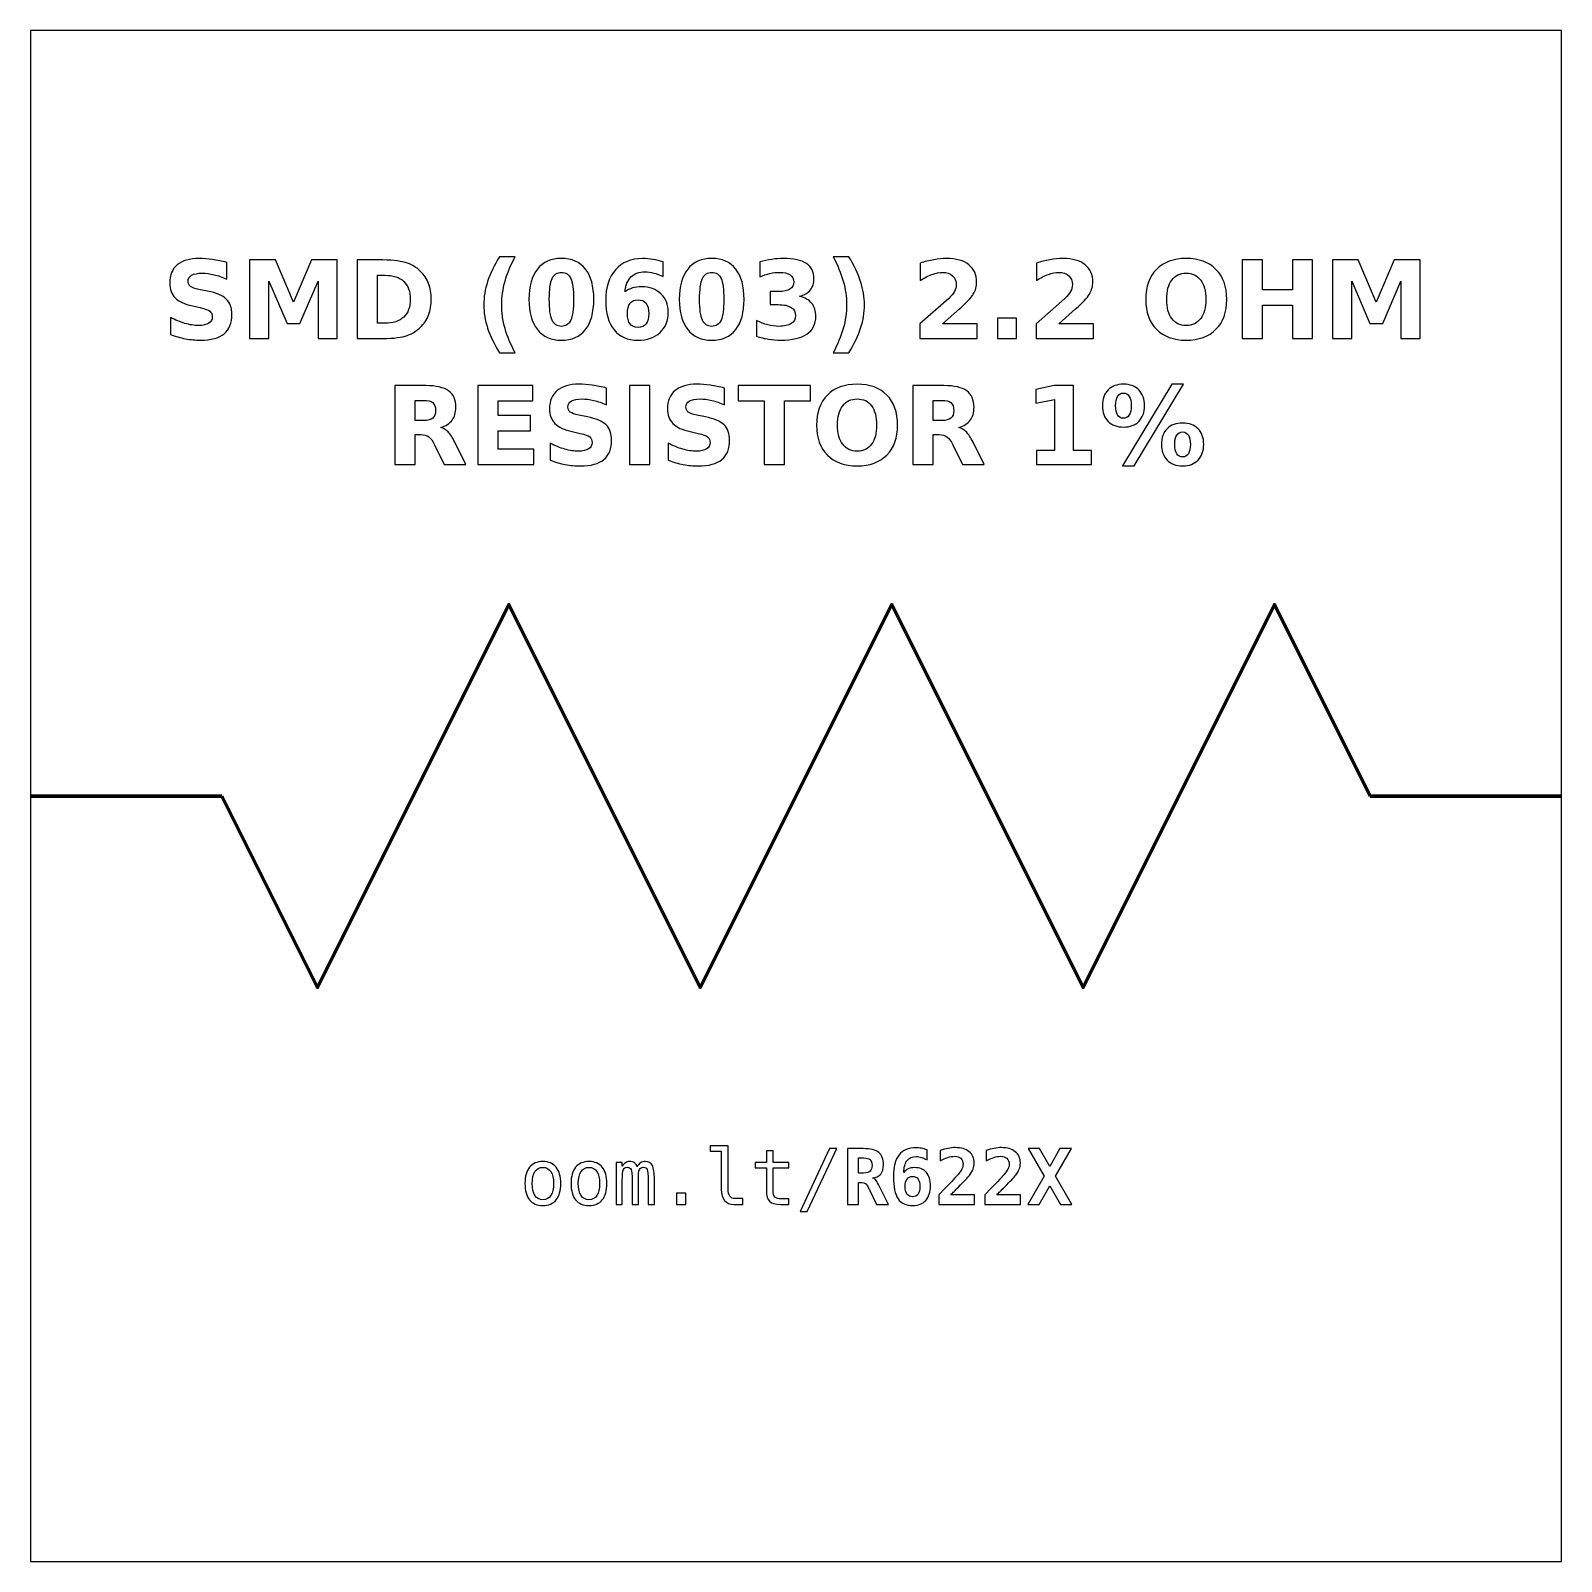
# Model space of a CAD drawing. Header units: centimetres. Extents: x -11.5 to -9.5, y -15.85 to -13.85.
import ezdxf

# ---------------------------------------------------------------- set-up
doc = ezdxf.new("R2010")
doc.units = ezdxf.units.CM
doc.header["$MEASUREMENT"] = 0
doc.layers.add('Layer 1', color=7, linetype='Continuous')

msp = doc.modelspace()

# ---------------------------------------------------------------- linework, layer by layer
at = {"layer": 'Layer 1', "color": 7}
msp.add_lwpolyline([(-11.5, -15.85), (-9.5, -15.85), (-9.5, -13.85), (-11.5, -13.85), (-11.5, -15.85)], close=True, dxfattribs=at)
at = {"layer": 'Layer 1', "color": 250}
for points, knots in [([(-11.24384, -14.15284), (-11.24384, -14.15284), (-11.24384, -14.17459), (-11.24384, -14.17459), (-11.24384, -14.17459), (-11.24949, -14.17207), (-11.25501, -14.17017), (-11.26037, -14.16888), (-11.26037, -14.16888), (-11.26576, -14.16758), (-11.27084, -14.16695), (-11.27561, -14.16695), (-11.27561, -14.16695), (-11.28194, -14.16695), (-11.28664, -14.16782), (-11.28968, -14.16956), (-11.28968, -14.16956), (-11.29271, -14.17132), (-11.29422, -14.17403), (-11.29422, -14.1777), (-11.29422, -14.1777), (-11.29422, -14.18045), (-11.29321, -14.18261), (-11.29116, -14.18414), (-11.29116, -14.18414), (-11.28911, -14.18567), (-11.2854, -14.18701), (-11.28001, -14.18811), (-11.28001, -14.18811), (-11.28001, -14.18811), (-11.26872, -14.19037), (-11.26872, -14.19037), (-11.26872, -14.19037), (-11.25727, -14.19268), (-11.24916, -14.19616), (-11.24434, -14.20086), (-11.24434, -14.20086), (-11.23951, -14.20554), (-11.23709, -14.2122), (-11.23709, -14.22083), (-11.23709, -14.22083), (-11.23709, -14.23219), (-11.24045, -14.24063), (-11.24718, -14.24616), (-11.24718, -14.24616), (-11.25391, -14.25168), (-11.26418, -14.25446), (-11.27801, -14.25446), (-11.27801, -14.25446), (-11.28455, -14.25446), (-11.29109, -14.25385), (-11.29765, -14.2526), (-11.29765, -14.2526), (-11.30421, -14.25135), (-11.3108, -14.24952), (-11.31736, -14.2471), (-11.31736, -14.2471), (-11.31736, -14.2471), (-11.31736, -14.22471), (-11.31736, -14.22471), (-11.31736, -14.22471), (-11.3108, -14.22819), (-11.30445, -14.23082), (-11.29831, -14.23259), (-11.29831, -14.23259), (-11.29217, -14.23435), (-11.28627, -14.23524), (-11.28058, -14.23524), (-11.28058, -14.23524), (-11.27479, -14.23524), (-11.27035, -14.23428), (-11.26727, -14.23235), (-11.26727, -14.23235), (-11.26418, -14.23042), (-11.26266, -14.22767), (-11.26266, -14.22407), (-11.26266, -14.22407), (-11.26266, -14.22087), (-11.26369, -14.21838), (-11.26578, -14.21664), (-11.26578, -14.21664), (-11.26788, -14.2149), (-11.27204, -14.21333), (-11.2783, -14.21196), (-11.2783, -14.21196), (-11.2783, -14.21196), (-11.28857, -14.20968), (-11.28857, -14.20968), (-11.28857, -14.20968), (-11.29885, -14.20747), (-11.30638, -14.20397), (-11.31113, -14.19914), (-11.31113, -14.19914), (-11.31588, -14.19432), (-11.31825, -14.18781), (-11.31825, -14.17965), (-11.31825, -14.17965), (-11.31825, -14.16939), (-11.31494, -14.16151), (-11.30833, -14.15601), (-11.30833, -14.15601), (-11.30172, -14.15048), (-11.29222, -14.14773), (-11.2798, -14.14773), (-11.2798, -14.14773), (-11.27416, -14.14773), (-11.26835, -14.14816), (-11.26237, -14.149), (-11.26237, -14.149), (-11.2564, -14.14985), (-11.25022, -14.15112), (-11.24384, -14.15284)], [0, 0, 0, 0, 0.0357143, 0.0357143, 0.0357143, 0.0357143, 0.0714286, 0.0714286, 0.0714286, 0.0714286, 0.1071429, 0.1071429, 0.1071429, 0.1071429, 0.1428571, 0.1428571, 0.1428571, 0.1428571, 0.1785714, 0.1785714, 0.1785714, 0.1785714, 0.2142857, 0.2142857, 0.2142857, 0.2142857, 0.25, 0.25, 0.25, 0.25, 0.2857143, 0.2857143, 0.2857143, 0.2857143, 0.3214286, 0.3214286, 0.3214286, 0.3214286, 0.3571429, 0.3571429, 0.3571429, 0.3571429, 0.3928571, 0.3928571, 0.3928571, 0.3928571, 0.4285714, 0.4285714, 0.4285714, 0.4285714, 0.4642857, 0.4642857, 0.4642857, 0.4642857, 0.5, 0.5, 0.5, 0.5, 0.5357143, 0.5357143, 0.5357143, 0.5357143, 0.5714286, 0.5714286, 0.5714286, 0.5714286, 0.6071429, 0.6071429, 0.6071429, 0.6071429, 0.6428571, 0.6428571, 0.6428571, 0.6428571, 0.6785714, 0.6785714, 0.6785714, 0.6785714, 0.7142857, 0.7142857, 0.7142857, 0.7142857, 0.75, 0.75, 0.75, 0.75, 0.7857143, 0.7857143, 0.7857143, 0.7857143, 0.8214286, 0.8214286, 0.8214286, 0.8214286, 0.8571429, 0.8571429, 0.8571429, 0.8571429, 0.8928571, 0.8928571, 0.8928571, 0.8928571, 0.9285714, 0.9285714, 0.9285714, 0.9285714, 0.9642857, 0.9642857, 0.9642857, 0.9642857, 1, 1, 1, 1]), ([(-11.21381, -14.14959), (-11.21381, -14.14959), (-11.18006, -14.14959), (-11.18006, -14.14959), (-11.18006, -14.14959), (-11.18006, -14.14959), (-11.15661, -14.20465), (-11.15661, -14.20465), (-11.15661, -14.20465), (-11.15661, -14.20465), (-11.13305, -14.14959), (-11.13305, -14.14959), (-11.13305, -14.14959), (-11.13305, -14.14959), (-11.09937, -14.14959), (-11.09937, -14.14959), (-11.09937, -14.14959), (-11.09937, -14.14959), (-11.09937, -14.25246), (-11.09937, -14.25246), (-11.09937, -14.25246), (-11.09937, -14.25246), (-11.12444, -14.25246), (-11.12444, -14.25246), (-11.12444, -14.25246), (-11.12444, -14.25246), (-11.12444, -14.17722), (-11.12444, -14.17722), (-11.12444, -14.17722), (-11.12444, -14.17722), (-11.14815, -14.23268), (-11.14815, -14.23268), (-11.14815, -14.23268), (-11.14815, -14.23268), (-11.16496, -14.23268), (-11.16496, -14.23268), (-11.16496, -14.23268), (-11.16496, -14.23268), (-11.18867, -14.17722), (-11.18867, -14.17722), (-11.18867, -14.17722), (-11.18867, -14.17722), (-11.18867, -14.25246), (-11.18867, -14.25246), (-11.18867, -14.25246), (-11.18867, -14.25246), (-11.21381, -14.25246), (-11.21381, -14.25246), (-11.21381, -14.25246), (-11.21381, -14.25246), (-11.21381, -14.14959), (-11.21381, -14.14959)], [0, 0, 0, 0, 0.0769231, 0.0769231, 0.0769231, 0.0769231, 0.1538462, 0.1538462, 0.1538462, 0.1538462, 0.2307692, 0.2307692, 0.2307692, 0.2307692, 0.3076923, 0.3076923, 0.3076923, 0.3076923, 0.3846154, 0.3846154, 0.3846154, 0.3846154, 0.4615385, 0.4615385, 0.4615385, 0.4615385, 0.5384615, 0.5384615, 0.5384615, 0.5384615, 0.6153846, 0.6153846, 0.6153846, 0.6153846, 0.6923077, 0.6923077, 0.6923077, 0.6923077, 0.7692308, 0.7692308, 0.7692308, 0.7692308, 0.8461538, 0.8461538, 0.8461538, 0.8461538, 0.9230769, 0.9230769, 0.9230769, 0.9230769, 1, 1, 1, 1]), ([(-11.07338, -14.14959), (-11.07338, -14.14959), (-11.04539, -14.14959), (-11.04539, -14.14959), (-11.04539, -14.14959), (-11.02978, -14.14959), (-11.01816, -14.1507), (-11.01052, -14.15293), (-11.01052, -14.15293), (-11.00287, -14.15516), (-10.99631, -14.15893), (-10.99083, -14.16427), (-10.99083, -14.16427), (-10.98601, -14.1689), (-10.98244, -14.17426), (-10.98008, -14.18033), (-10.98008, -14.18033), (-10.97776, -14.18637), (-10.97658, -14.19324), (-10.97658, -14.20093), (-10.97658, -14.20093), (-10.97658, -14.20869), (-10.97776, -14.21561), (-10.98008, -14.2217), (-10.98008, -14.2217), (-10.98244, -14.22779), (-10.98601, -14.23315), (-10.99083, -14.23778), (-10.99083, -14.23778), (-10.99636, -14.24312), (-11.00297, -14.24689), (-11.01068, -14.24912), (-11.01068, -14.24912), (-11.0184, -14.25135), (-11.02997, -14.25246), (-11.04539, -14.25246), (-11.04539, -14.25246), (-11.04539, -14.25246), (-11.07338, -14.25246), (-11.07338, -14.25246), (-11.07338, -14.25246), (-11.07338, -14.25246), (-11.07338, -14.14959), (-11.07338, -14.14959)], [0, 0, 0, 0, 0.0909091, 0.0909091, 0.0909091, 0.0909091, 0.1818182, 0.1818182, 0.1818182, 0.1818182, 0.2727273, 0.2727273, 0.2727273, 0.2727273, 0.3636364, 0.3636364, 0.3636364, 0.3636364, 0.4545455, 0.4545455, 0.4545455, 0.4545455, 0.5454545, 0.5454545, 0.5454545, 0.5454545, 0.6363636, 0.6363636, 0.6363636, 0.6363636, 0.7272727, 0.7272727, 0.7272727, 0.7272727, 0.8181818, 0.8181818, 0.8181818, 0.8181818, 0.9090909, 0.9090909, 0.9090909, 0.9090909, 1, 1, 1, 1]), ([(-10.86689, -14.27106), (-10.86689, -14.27106), (-10.88735, -14.27106), (-10.88735, -14.27106), (-10.88735, -14.27106), (-10.89438, -14.25973), (-10.89958, -14.24893), (-10.90292, -14.2387), (-10.90292, -14.2387), (-10.90628, -14.22849), (-10.90795, -14.21836), (-10.90795, -14.20829), (-10.90795, -14.20829), (-10.90795, -14.19823), (-10.90626, -14.18804), (-10.9029, -14.17774), (-10.9029, -14.17774), (-10.89951, -14.16742), (-10.89434, -14.15665), (-10.88735, -14.14538), (-10.88735, -14.14538), (-10.88735, -14.14538), (-10.86689, -14.14538), (-10.86689, -14.14538), (-10.86689, -14.14538), (-10.87277, -14.15627), (-10.87717, -14.16692), (-10.88011, -14.17732), (-10.88011, -14.17732), (-10.88305, -14.18771), (-10.88453, -14.19799), (-10.88453, -14.20815), (-10.88453, -14.20815), (-10.88453, -14.21831), (-10.88307, -14.22859), (-10.88016, -14.23903), (-10.88016, -14.23903), (-10.87724, -14.24945), (-10.87282, -14.26013), (-10.86689, -14.27106)], [0, 0, 0, 0, 0.1, 0.1, 0.1, 0.1, 0.2, 0.2, 0.2, 0.2, 0.3, 0.3, 0.3, 0.3, 0.4, 0.4, 0.4, 0.4, 0.5, 0.5, 0.5, 0.5, 0.6, 0.6, 0.6, 0.6, 0.7, 0.7, 0.7, 0.7, 0.8, 0.8, 0.8, 0.8, 0.9, 0.9, 0.9, 0.9, 1, 1, 1, 1]), ([(-10.76416, -14.20112), (-10.76416, -14.21817), (-10.76783, -14.23132), (-10.77519, -14.24058), (-10.77519, -14.24058), (-10.78253, -14.24983), (-10.79297, -14.25446), (-10.80647, -14.25446), (-10.80647, -14.25446), (-10.82002, -14.25446), (-10.83048, -14.24983), (-10.83782, -14.24058), (-10.83782, -14.24058), (-10.84518, -14.23132), (-10.84885, -14.21817), (-10.84885, -14.20112), (-10.84885, -14.20112), (-10.84885, -14.18405), (-10.84518, -14.17087), (-10.83782, -14.16161), (-10.83782, -14.16161), (-10.83048, -14.15237), (-10.82002, -14.14773), (-10.80647, -14.14773), (-10.80647, -14.14773), (-10.79297, -14.14773), (-10.78253, -14.15237), (-10.77519, -14.16161), (-10.77519, -14.16161), (-10.76783, -14.17087), (-10.76416, -14.18405), (-10.76416, -14.20112)], [0, 0, 0, 0, 0.125, 0.125, 0.125, 0.125, 0.25, 0.25, 0.25, 0.25, 0.375, 0.375, 0.375, 0.375, 0.5, 0.5, 0.5, 0.5, 0.625, 0.625, 0.625, 0.625, 0.75, 0.75, 0.75, 0.75, 0.875, 0.875, 0.875, 0.875, 1, 1, 1, 1]), ([(-10.67357, -14.15227), (-10.67357, -14.15227), (-10.67357, -14.1713), (-10.67357, -14.1713), (-10.67357, -14.1713), (-10.67794, -14.16923), (-10.68203, -14.1677), (-10.68589, -14.16671), (-10.68589, -14.16671), (-10.68975, -14.16572), (-10.69353, -14.16523), (-10.6972, -14.16523), (-10.6972, -14.16523), (-10.70511, -14.16523), (-10.71124, -14.16742), (-10.71566, -14.17182), (-10.71566, -14.17182), (-10.72006, -14.17619), (-10.72265, -14.1827), (-10.72338, -14.19134), (-10.72338, -14.19134), (-10.72035, -14.1891), (-10.71705, -14.18741), (-10.71352, -14.18628), (-10.71352, -14.18628), (-10.71, -14.18515), (-10.70614, -14.18459), (-10.70195, -14.18459), (-10.70195, -14.18459), (-10.69144, -14.18459), (-10.68295, -14.18767), (-10.67651, -14.19383), (-10.67651, -14.19383), (-10.67004, -14.19997), (-10.66682, -14.20803), (-10.66682, -14.21801), (-10.66682, -14.21801), (-10.66682, -14.22904), (-10.67042, -14.23786), (-10.67764, -14.24451), (-10.67764, -14.24451), (-10.68483, -14.25114), (-10.69452, -14.25446), (-10.70663, -14.25446), (-10.70663, -14.25446), (-10.71999, -14.25446), (-10.73034, -14.24994), (-10.73768, -14.24091), (-10.73768, -14.24091), (-10.74499, -14.2319), (-10.74866, -14.21909), (-10.74866, -14.20251), (-10.74866, -14.20251), (-10.74866, -14.18553), (-10.74438, -14.17217), (-10.73582, -14.16246), (-10.73582, -14.16246), (-10.72724, -14.15274), (-10.7155, -14.14787), (-10.70057, -14.14787), (-10.70057, -14.14787), (-10.69584, -14.14787), (-10.69125, -14.14825), (-10.68678, -14.14898), (-10.68678, -14.14898), (-10.68234, -14.14971), (-10.67794, -14.15081), (-10.67357, -14.15227)], [0, 0, 0, 0, 0.0588235, 0.0588235, 0.0588235, 0.0588235, 0.1176471, 0.1176471, 0.1176471, 0.1176471, 0.1764706, 0.1764706, 0.1764706, 0.1764706, 0.2352941, 0.2352941, 0.2352941, 0.2352941, 0.2941176, 0.2941176, 0.2941176, 0.2941176, 0.3529412, 0.3529412, 0.3529412, 0.3529412, 0.4117647, 0.4117647, 0.4117647, 0.4117647, 0.4705882, 0.4705882, 0.4705882, 0.4705882, 0.5294118, 0.5294118, 0.5294118, 0.5294118, 0.5882353, 0.5882353, 0.5882353, 0.5882353, 0.6470588, 0.6470588, 0.6470588, 0.6470588, 0.7058824, 0.7058824, 0.7058824, 0.7058824, 0.7647059, 0.7647059, 0.7647059, 0.7647059, 0.8235294, 0.8235294, 0.8235294, 0.8235294, 0.8823529, 0.8823529, 0.8823529, 0.8823529, 0.9411765, 0.9411765, 0.9411765, 0.9411765, 1, 1, 1, 1]), ([(-10.56778, -14.20112), (-10.56778, -14.21817), (-10.57145, -14.23132), (-10.57881, -14.24058), (-10.57881, -14.24058), (-10.58615, -14.24983), (-10.59659, -14.25446), (-10.61009, -14.25446), (-10.61009, -14.25446), (-10.62364, -14.25446), (-10.6341, -14.24983), (-10.64144, -14.24058), (-10.64144, -14.24058), (-10.6488, -14.23132), (-10.65247, -14.21817), (-10.65247, -14.20112), (-10.65247, -14.20112), (-10.65247, -14.18405), (-10.6488, -14.17087), (-10.64144, -14.16161), (-10.64144, -14.16161), (-10.6341, -14.15237), (-10.62364, -14.14773), (-10.61009, -14.14773), (-10.61009, -14.14773), (-10.59659, -14.14773), (-10.58615, -14.15237), (-10.57881, -14.16161), (-10.57881, -14.16161), (-10.57145, -14.17087), (-10.56778, -14.18405), (-10.56778, -14.20112)], [0, 0, 0, 0, 0.125, 0.125, 0.125, 0.125, 0.25, 0.25, 0.25, 0.25, 0.375, 0.375, 0.375, 0.375, 0.5, 0.5, 0.5, 0.5, 0.625, 0.625, 0.625, 0.625, 0.75, 0.75, 0.75, 0.75, 0.875, 0.875, 0.875, 0.875, 1, 1, 1, 1]), ([(-10.4953, -14.19698), (-10.48838, -14.19877), (-10.48309, -14.2019), (-10.47949, -14.20632), (-10.47949, -14.20632), (-10.47589, -14.21076), (-10.47408, -14.21638), (-10.47408, -14.22323), (-10.47408, -14.22323), (-10.47408, -14.23343), (-10.47799, -14.24119), (-10.48579, -14.24651), (-10.48579, -14.24651), (-10.4936, -14.2518), (-10.50499, -14.25446), (-10.51997, -14.25446), (-10.51997, -14.25446), (-10.52526, -14.25446), (-10.53055, -14.25404), (-10.53587, -14.25319), (-10.53587, -14.25319), (-10.54116, -14.25234), (-10.5464, -14.25105), (-10.5516, -14.24936), (-10.5516, -14.24936), (-10.5516, -14.24936), (-10.5516, -14.22889), (-10.5516, -14.22889), (-10.5516, -14.22889), (-10.54664, -14.23136), (-10.54172, -14.23325), (-10.53683, -14.23452), (-10.53683, -14.23452), (-10.53194, -14.23576), (-10.52712, -14.2364), (-10.52239, -14.2364), (-10.52239, -14.2364), (-10.51536, -14.2364), (-10.50997, -14.23517), (-10.50623, -14.23275), (-10.50623, -14.23275), (-10.50249, -14.23031), (-10.50061, -14.22683), (-10.50061, -14.22226), (-10.50061, -14.22226), (-10.50061, -14.21758), (-10.50254, -14.21403), (-10.50637, -14.21163), (-10.50637, -14.21163), (-10.51021, -14.20921), (-10.51587, -14.20801), (-10.52335, -14.20801), (-10.52335, -14.20801), (-10.52335, -14.20801), (-10.53396, -14.20801), (-10.53396, -14.20801), (-10.53396, -14.20801), (-10.53396, -14.20801), (-10.53396, -14.19091), (-10.53396, -14.19091), (-10.53396, -14.19091), (-10.53396, -14.19091), (-10.52281, -14.19091), (-10.52281, -14.19091), (-10.52281, -14.19091), (-10.51613, -14.19091), (-10.51119, -14.18988), (-10.50793, -14.18778), (-10.50793, -14.18778), (-10.50466, -14.18569), (-10.50303, -14.18252), (-10.50303, -14.17826), (-10.50303, -14.17826), (-10.50303, -14.17431), (-10.50461, -14.17125), (-10.50778, -14.16911), (-10.50778, -14.16911), (-10.51096, -14.16695), (-10.51543, -14.16587), (-10.52121, -14.16587), (-10.52121, -14.16587), (-10.52549, -14.16587), (-10.5298, -14.16634), (-10.53417, -14.1673), (-10.53417, -14.1673), (-10.53852, -14.16826), (-10.54285, -14.1697), (-10.54718, -14.17158), (-10.54718, -14.17158), (-10.54718, -14.17158), (-10.54718, -14.15215), (-10.54718, -14.15215), (-10.54718, -14.15215), (-10.54193, -14.15067), (-10.53676, -14.14957), (-10.53161, -14.14884), (-10.53161, -14.14884), (-10.52646, -14.14811), (-10.52143, -14.14773), (-10.51646, -14.14773), (-10.51646, -14.14773), (-10.5031, -14.14773), (-10.49309, -14.14992), (-10.48645, -14.15432), (-10.48645, -14.15432), (-10.47982, -14.15869), (-10.47651, -14.1653), (-10.47651, -14.17412), (-10.47651, -14.17412), (-10.47651, -14.18012), (-10.47808, -14.18506), (-10.48126, -14.18889), (-10.48126, -14.18889), (-10.48443, -14.19272), (-10.48911, -14.19543), (-10.4953, -14.19698)], [0, 0, 0, 0, 0.0344828, 0.0344828, 0.0344828, 0.0344828, 0.0689655, 0.0689655, 0.0689655, 0.0689655, 0.1034483, 0.1034483, 0.1034483, 0.1034483, 0.137931, 0.137931, 0.137931, 0.137931, 0.1724138, 0.1724138, 0.1724138, 0.1724138, 0.2068966, 0.2068966, 0.2068966, 0.2068966, 0.2413793, 0.2413793, 0.2413793, 0.2413793, 0.2758621, 0.2758621, 0.2758621, 0.2758621, 0.3103448, 0.3103448, 0.3103448, 0.3103448, 0.3448276, 0.3448276, 0.3448276, 0.3448276, 0.3793103, 0.3793103, 0.3793103, 0.3793103, 0.4137931, 0.4137931, 0.4137931, 0.4137931, 0.4482759, 0.4482759, 0.4482759, 0.4482759, 0.4827586, 0.4827586, 0.4827586, 0.4827586, 0.5172414, 0.5172414, 0.5172414, 0.5172414, 0.5517241, 0.5517241, 0.5517241, 0.5517241, 0.5862069, 0.5862069, 0.5862069, 0.5862069, 0.6206897, 0.6206897, 0.6206897, 0.6206897, 0.6551724, 0.6551724, 0.6551724, 0.6551724, 0.6896552, 0.6896552, 0.6896552, 0.6896552, 0.7241379, 0.7241379, 0.7241379, 0.7241379, 0.7586207, 0.7586207, 0.7586207, 0.7586207, 0.7931034, 0.7931034, 0.7931034, 0.7931034, 0.8275862, 0.8275862, 0.8275862, 0.8275862, 0.862069, 0.862069, 0.862069, 0.862069, 0.8965517, 0.8965517, 0.8965517, 0.8965517, 0.9310345, 0.9310345, 0.9310345, 0.9310345, 0.9655172, 0.9655172, 0.9655172, 0.9655172, 1, 1, 1, 1]), ([(-10.45155, -14.27106), (-10.44567, -14.26013), (-10.44125, -14.24945), (-10.43831, -14.23903), (-10.43831, -14.23903), (-10.43537, -14.22859), (-10.43391, -14.21831), (-10.43391, -14.20815), (-10.43391, -14.20815), (-10.43391, -14.19799), (-10.43537, -14.18771), (-10.43831, -14.17732), (-10.43831, -14.17732), (-10.44125, -14.16692), (-10.44567, -14.15627), (-10.45155, -14.14538), (-10.45155, -14.14538), (-10.45155, -14.14538), (-10.43109, -14.14538), (-10.43109, -14.14538), (-10.43109, -14.14538), (-10.42411, -14.15665), (-10.41893, -14.16742), (-10.41554, -14.17774), (-10.41554, -14.17774), (-10.41218, -14.18804), (-10.41049, -14.19823), (-10.41049, -14.20829), (-10.41049, -14.20829), (-10.41049, -14.21836), (-10.41216, -14.22849), (-10.41552, -14.2387), (-10.41552, -14.2387), (-10.41886, -14.24893), (-10.42406, -14.25973), (-10.43109, -14.27106), (-10.43109, -14.27106), (-10.43109, -14.27106), (-10.45155, -14.27106), (-10.45155, -14.27106)], [0, 0, 0, 0, 0.1, 0.1, 0.1, 0.1, 0.2, 0.2, 0.2, 0.2, 0.3, 0.3, 0.3, 0.3, 0.4, 0.4, 0.4, 0.4, 0.5, 0.5, 0.5, 0.5, 0.6, 0.6, 0.6, 0.6, 0.7, 0.7, 0.7, 0.7, 0.8, 0.8, 0.8, 0.8, 0.9, 0.9, 0.9, 0.9, 1, 1, 1, 1]), ([(-10.30856, -14.23296), (-10.30856, -14.23296), (-10.26328, -14.23296), (-10.26328, -14.23296), (-10.26328, -14.23296), (-10.26328, -14.23296), (-10.26328, -14.25246), (-10.26328, -14.25246), (-10.26328, -14.25246), (-10.26328, -14.25246), (-10.33805, -14.25246), (-10.33805, -14.25246), (-10.33805, -14.25246), (-10.33805, -14.25246), (-10.33805, -14.23296), (-10.33805, -14.23296), (-10.33805, -14.23296), (-10.33805, -14.23296), (-10.30049, -14.19983), (-10.30049, -14.19983), (-10.30049, -14.19983), (-10.29713, -14.19679), (-10.29466, -14.19383), (-10.29306, -14.19094), (-10.29306, -14.19094), (-10.29144, -14.18804), (-10.29064, -14.18503), (-10.29064, -14.1819), (-10.29064, -14.1819), (-10.29064, -14.17708), (-10.29226, -14.1732), (-10.2955, -14.17026), (-10.2955, -14.17026), (-10.29873, -14.16732), (-10.30303, -14.16587), (-10.30842, -14.16587), (-10.30842, -14.16587), (-10.31255, -14.16587), (-10.31707, -14.16676), (-10.32199, -14.16852), (-10.32199, -14.16852), (-10.3269, -14.17029), (-10.33217, -14.17292), (-10.33777, -14.1764), (-10.33777, -14.1764), (-10.33777, -14.1764), (-10.33777, -14.1538), (-10.33777, -14.1538), (-10.33777, -14.1538), (-10.33179, -14.15183), (-10.32589, -14.15032), (-10.32006, -14.14929), (-10.32006, -14.14929), (-10.31422, -14.14825), (-10.30851, -14.14773), (-10.30289, -14.14773), (-10.30289, -14.14773), (-10.29059, -14.14773), (-10.28102, -14.15044), (-10.2742, -14.15587), (-10.2742, -14.15587), (-10.26738, -14.16128), (-10.26397, -14.16883), (-10.26397, -14.17854), (-10.26397, -14.17854), (-10.26397, -14.18414), (-10.26542, -14.18936), (-10.26832, -14.19421), (-10.26832, -14.19421), (-10.27121, -14.19905), (-10.2773, -14.20554), (-10.28657, -14.21368), (-10.28657, -14.21368), (-10.28657, -14.21368), (-10.30856, -14.23296), (-10.30856, -14.23296)], [0, 0, 0, 0, 0.0526316, 0.0526316, 0.0526316, 0.0526316, 0.1052632, 0.1052632, 0.1052632, 0.1052632, 0.1578947, 0.1578947, 0.1578947, 0.1578947, 0.2105263, 0.2105263, 0.2105263, 0.2105263, 0.2631579, 0.2631579, 0.2631579, 0.2631579, 0.3157895, 0.3157895, 0.3157895, 0.3157895, 0.3684211, 0.3684211, 0.3684211, 0.3684211, 0.4210526, 0.4210526, 0.4210526, 0.4210526, 0.4736842, 0.4736842, 0.4736842, 0.4736842, 0.5263158, 0.5263158, 0.5263158, 0.5263158, 0.5789474, 0.5789474, 0.5789474, 0.5789474, 0.6315789, 0.6315789, 0.6315789, 0.6315789, 0.6842105, 0.6842105, 0.6842105, 0.6842105, 0.7368421, 0.7368421, 0.7368421, 0.7368421, 0.7894737, 0.7894737, 0.7894737, 0.7894737, 0.8421053, 0.8421053, 0.8421053, 0.8421053, 0.8947368, 0.8947368, 0.8947368, 0.8947368, 0.9473684, 0.9473684, 0.9473684, 0.9473684, 1, 1, 1, 1]), ([(-10.15677, -14.23296), (-10.15677, -14.23296), (-10.11149, -14.23296), (-10.11149, -14.23296), (-10.11149, -14.23296), (-10.11149, -14.23296), (-10.11149, -14.25246), (-10.11149, -14.25246), (-10.11149, -14.25246), (-10.11149, -14.25246), (-10.18626, -14.25246), (-10.18626, -14.25246), (-10.18626, -14.25246), (-10.18626, -14.25246), (-10.18626, -14.23296), (-10.18626, -14.23296), (-10.18626, -14.23296), (-10.18626, -14.23296), (-10.1487, -14.19983), (-10.1487, -14.19983), (-10.1487, -14.19983), (-10.14534, -14.19679), (-10.14287, -14.19383), (-10.14127, -14.19094), (-10.14127, -14.19094), (-10.13965, -14.18804), (-10.13885, -14.18503), (-10.13885, -14.1819), (-10.13885, -14.1819), (-10.13885, -14.17708), (-10.14047, -14.1732), (-10.14371, -14.17026), (-10.14371, -14.17026), (-10.14694, -14.16732), (-10.15124, -14.16587), (-10.15663, -14.16587), (-10.15663, -14.16587), (-10.16076, -14.16587), (-10.16528, -14.16676), (-10.1702, -14.16852), (-10.1702, -14.16852), (-10.17511, -14.17029), (-10.18038, -14.17292), (-10.18598, -14.1764), (-10.18598, -14.1764), (-10.18598, -14.1764), (-10.18598, -14.1538), (-10.18598, -14.1538), (-10.18598, -14.1538), (-10.18, -14.15183), (-10.1741, -14.15032), (-10.16827, -14.14929), (-10.16827, -14.14929), (-10.16243, -14.14825), (-10.15672, -14.14773), (-10.1511, -14.14773), (-10.1511, -14.14773), (-10.1388, -14.14773), (-10.12923, -14.15044), (-10.12241, -14.15587), (-10.12241, -14.15587), (-10.11559, -14.16128), (-10.11218, -14.16883), (-10.11218, -14.17854), (-10.11218, -14.17854), (-10.11218, -14.18414), (-10.11363, -14.18936), (-10.11653, -14.19421), (-10.11653, -14.19421), (-10.11942, -14.19905), (-10.12551, -14.20554), (-10.13478, -14.21368), (-10.13478, -14.21368), (-10.13478, -14.21368), (-10.15677, -14.23296), (-10.15677, -14.23296)], [0, 0, 0, 0, 0.0526316, 0.0526316, 0.0526316, 0.0526316, 0.1052632, 0.1052632, 0.1052632, 0.1052632, 0.1578947, 0.1578947, 0.1578947, 0.1578947, 0.2105263, 0.2105263, 0.2105263, 0.2105263, 0.2631579, 0.2631579, 0.2631579, 0.2631579, 0.3157895, 0.3157895, 0.3157895, 0.3157895, 0.3684211, 0.3684211, 0.3684211, 0.3684211, 0.4210526, 0.4210526, 0.4210526, 0.4210526, 0.4736842, 0.4736842, 0.4736842, 0.4736842, 0.5263158, 0.5263158, 0.5263158, 0.5263158, 0.5789474, 0.5789474, 0.5789474, 0.5789474, 0.6315789, 0.6315789, 0.6315789, 0.6315789, 0.6842105, 0.6842105, 0.6842105, 0.6842105, 0.7368421, 0.7368421, 0.7368421, 0.7368421, 0.7894737, 0.7894737, 0.7894737, 0.7894737, 0.8421053, 0.8421053, 0.8421053, 0.8421053, 0.8947368, 0.8947368, 0.8947368, 0.8947368, 0.9473684, 0.9473684, 0.9473684, 0.9473684, 1, 1, 1, 1]), ([(-9.99016, -14.14773), (-9.97363, -14.14773), (-9.96067, -14.15246), (-9.95131, -14.16194), (-9.95131, -14.16194), (-9.94193, -14.17139), (-9.93725, -14.18444), (-9.93725, -14.20112), (-9.93725, -14.20112), (-9.93725, -14.21775), (-9.94193, -14.2308), (-9.95131, -14.24025), (-9.95131, -14.24025), (-9.96067, -14.24973), (-9.97363, -14.25446), (-9.99016, -14.25446), (-9.99016, -14.25446), (-10.00665, -14.25446), (-10.01958, -14.24973), (-10.02899, -14.24025), (-10.02899, -14.24025), (-10.03837, -14.2308), (-10.04308, -14.21775), (-10.04308, -14.20112), (-10.04308, -14.20112), (-10.04308, -14.18444), (-10.03837, -14.17139), (-10.02899, -14.16194), (-10.02899, -14.16194), (-10.01958, -14.15246), (-10.00665, -14.14773), (-9.99016, -14.14773)], [0, 0, 0, 0, 0.125, 0.125, 0.125, 0.125, 0.25, 0.25, 0.25, 0.25, 0.375, 0.375, 0.375, 0.375, 0.5, 0.5, 0.5, 0.5, 0.625, 0.625, 0.625, 0.625, 0.75, 0.75, 0.75, 0.75, 0.875, 0.875, 0.875, 0.875, 1, 1, 1, 1]), ([(-9.91718, -14.14959), (-9.91718, -14.14959), (-9.89065, -14.14959), (-9.89065, -14.14959), (-9.89065, -14.14959), (-9.89065, -14.14959), (-9.89065, -14.1888), (-9.89065, -14.1888), (-9.89065, -14.1888), (-9.89065, -14.1888), (-9.85152, -14.1888), (-9.85152, -14.1888), (-9.85152, -14.1888), (-9.85152, -14.1888), (-9.85152, -14.14959), (-9.85152, -14.14959), (-9.85152, -14.14959), (-9.85152, -14.14959), (-9.82499, -14.14959), (-9.82499, -14.14959), (-9.82499, -14.14959), (-9.82499, -14.14959), (-9.82499, -14.25246), (-9.82499, -14.25246), (-9.82499, -14.25246), (-9.82499, -14.25246), (-9.85152, -14.25246), (-9.85152, -14.25246), (-9.85152, -14.25246), (-9.85152, -14.25246), (-9.85152, -14.20886), (-9.85152, -14.20886), (-9.85152, -14.20886), (-9.85152, -14.20886), (-9.89065, -14.20886), (-9.89065, -14.20886), (-9.89065, -14.20886), (-9.89065, -14.20886), (-9.89065, -14.25246), (-9.89065, -14.25246), (-9.89065, -14.25246), (-9.89065, -14.25246), (-9.91718, -14.25246), (-9.91718, -14.25246), (-9.91718, -14.25246), (-9.91718, -14.25246), (-9.91718, -14.14959), (-9.91718, -14.14959)], [0, 0, 0, 0, 0.0833333, 0.0833333, 0.0833333, 0.0833333, 0.1666667, 0.1666667, 0.1666667, 0.1666667, 0.25, 0.25, 0.25, 0.25, 0.3333333, 0.3333333, 0.3333333, 0.3333333, 0.4166667, 0.4166667, 0.4166667, 0.4166667, 0.5, 0.5, 0.5, 0.5, 0.5833333, 0.5833333, 0.5833333, 0.5833333, 0.6666667, 0.6666667, 0.6666667, 0.6666667, 0.75, 0.75, 0.75, 0.75, 0.8333333, 0.8333333, 0.8333333, 0.8333333, 0.9166667, 0.9166667, 0.9166667, 0.9166667, 1, 1, 1, 1]), ([(-9.79909, -14.14959), (-9.79909, -14.14959), (-9.76534, -14.14959), (-9.76534, -14.14959), (-9.76534, -14.14959), (-9.76534, -14.14959), (-9.74189, -14.20465), (-9.74189, -14.20465), (-9.74189, -14.20465), (-9.74189, -14.20465), (-9.71833, -14.14959), (-9.71833, -14.14959), (-9.71833, -14.14959), (-9.71833, -14.14959), (-9.68465, -14.14959), (-9.68465, -14.14959), (-9.68465, -14.14959), (-9.68465, -14.14959), (-9.68465, -14.25246), (-9.68465, -14.25246), (-9.68465, -14.25246), (-9.68465, -14.25246), (-9.70972, -14.25246), (-9.70972, -14.25246), (-9.70972, -14.25246), (-9.70972, -14.25246), (-9.70972, -14.17722), (-9.70972, -14.17722), (-9.70972, -14.17722), (-9.70972, -14.17722), (-9.73343, -14.23268), (-9.73343, -14.23268), (-9.73343, -14.23268), (-9.73343, -14.23268), (-9.75024, -14.23268), (-9.75024, -14.23268), (-9.75024, -14.23268), (-9.75024, -14.23268), (-9.77395, -14.17722), (-9.77395, -14.17722), (-9.77395, -14.17722), (-9.77395, -14.17722), (-9.77395, -14.25246), (-9.77395, -14.25246), (-9.77395, -14.25246), (-9.77395, -14.25246), (-9.79909, -14.25246), (-9.79909, -14.25246), (-9.79909, -14.25246), (-9.79909, -14.25246), (-9.79909, -14.14959), (-9.79909, -14.14959)], [0, 0, 0, 0, 0.0769231, 0.0769231, 0.0769231, 0.0769231, 0.1538462, 0.1538462, 0.1538462, 0.1538462, 0.2307692, 0.2307692, 0.2307692, 0.2307692, 0.3076923, 0.3076923, 0.3076923, 0.3076923, 0.3846154, 0.3846154, 0.3846154, 0.3846154, 0.4615385, 0.4615385, 0.4615385, 0.4615385, 0.5384615, 0.5384615, 0.5384615, 0.5384615, 0.6153846, 0.6153846, 0.6153846, 0.6153846, 0.6923077, 0.6923077, 0.6923077, 0.6923077, 0.7692308, 0.7692308, 0.7692308, 0.7692308, 0.8461538, 0.8461538, 0.8461538, 0.8461538, 0.9230769, 0.9230769, 0.9230769, 0.9230769, 1, 1, 1, 1]), ([(-11.04685, -14.16965), (-11.04685, -14.16965), (-11.04685, -14.2324), (-11.04685, -14.2324), (-11.04685, -14.2324), (-11.04685, -14.2324), (-11.03735, -14.2324), (-11.03735, -14.2324), (-11.03735, -14.2324), (-11.02651, -14.2324), (-11.01823, -14.22972), (-11.01252, -14.22433), (-11.01252, -14.22433), (-11.0068, -14.21897), (-11.00393, -14.21116), (-11.00393, -14.20093), (-11.00393, -14.20093), (-11.00393, -14.19072), (-11.00678, -14.18296), (-11.01247, -14.17765), (-11.01247, -14.17765), (-11.01816, -14.17231), (-11.02646, -14.16965), (-11.03735, -14.16965), (-11.03735, -14.16965), (-11.03735, -14.16965), (-11.04685, -14.16965), (-11.04685, -14.16965)], [0, 0, 0, 0, 0.1428571, 0.1428571, 0.1428571, 0.1428571, 0.2857143, 0.2857143, 0.2857143, 0.2857143, 0.4285714, 0.4285714, 0.4285714, 0.4285714, 0.5714286, 0.5714286, 0.5714286, 0.5714286, 0.7142857, 0.7142857, 0.7142857, 0.7142857, 0.8571429, 0.8571429, 0.8571429, 0.8571429, 1, 1, 1, 1]), ([(-10.79069, -14.20093), (-10.79069, -14.18807), (-10.79189, -14.17901), (-10.79431, -14.17374), (-10.79431, -14.17374), (-10.79671, -14.1685), (-10.80078, -14.16587), (-10.80647, -14.16587), (-10.80647, -14.16587), (-10.81216, -14.16587), (-10.81623, -14.1685), (-10.81868, -14.17374), (-10.81868, -14.17374), (-10.8211, -14.17901), (-10.82232, -14.18807), (-10.82232, -14.20093), (-10.82232, -14.20093), (-10.82232, -14.21391), (-10.8211, -14.22309), (-10.81868, -14.2284), (-10.81868, -14.2284), (-10.81623, -14.23374), (-10.81216, -14.2364), (-10.80647, -14.2364), (-10.80647, -14.2364), (-10.80083, -14.2364), (-10.79678, -14.23374), (-10.79433, -14.2284), (-10.79433, -14.2284), (-10.79191, -14.22309), (-10.79069, -14.21391), (-10.79069, -14.20093)], [0, 0, 0, 0, 0.125, 0.125, 0.125, 0.125, 0.25, 0.25, 0.25, 0.25, 0.375, 0.375, 0.375, 0.375, 0.5, 0.5, 0.5, 0.5, 0.625, 0.625, 0.625, 0.625, 0.75, 0.75, 0.75, 0.75, 0.875, 0.875, 0.875, 0.875, 1, 1, 1, 1]), ([(-10.59431, -14.20093), (-10.59431, -14.18807), (-10.59551, -14.17901), (-10.59793, -14.17374), (-10.59793, -14.17374), (-10.60033, -14.1685), (-10.6044, -14.16587), (-10.61009, -14.16587), (-10.61009, -14.16587), (-10.61578, -14.16587), (-10.61985, -14.1685), (-10.6223, -14.17374), (-10.6223, -14.17374), (-10.62472, -14.17901), (-10.62594, -14.18807), (-10.62594, -14.20093), (-10.62594, -14.20093), (-10.62594, -14.21391), (-10.62472, -14.22309), (-10.6223, -14.2284), (-10.6223, -14.2284), (-10.61985, -14.23374), (-10.61578, -14.2364), (-10.61009, -14.2364), (-10.61009, -14.2364), (-10.60445, -14.2364), (-10.6004, -14.23374), (-10.59795, -14.2284), (-10.59795, -14.2284), (-10.59553, -14.22309), (-10.59431, -14.21391), (-10.59431, -14.20093)], [0, 0, 0, 0, 0.125, 0.125, 0.125, 0.125, 0.25, 0.25, 0.25, 0.25, 0.375, 0.375, 0.375, 0.375, 0.5, 0.5, 0.5, 0.5, 0.625, 0.625, 0.625, 0.625, 0.75, 0.75, 0.75, 0.75, 0.875, 0.875, 0.875, 0.875, 1, 1, 1, 1]), ([(-9.99016, -14.16695), (-9.99825, -14.16695), (-10.00451, -14.16993), (-10.00898, -14.17591), (-10.00898, -14.17591), (-10.01342, -14.18188), (-10.01566, -14.19028), (-10.01566, -14.20112), (-10.01566, -14.20112), (-10.01566, -14.21194), (-10.01342, -14.22031), (-10.00898, -14.22628), (-10.00898, -14.22628), (-10.00451, -14.23226), (-9.99825, -14.23524), (-9.99016, -14.23524), (-9.99016, -14.23524), (-9.98202, -14.23524), (-9.97575, -14.23226), (-9.97128, -14.22628), (-9.97128, -14.22628), (-9.96683, -14.22031), (-9.9646, -14.21194), (-9.9646, -14.20112), (-9.9646, -14.20112), (-9.9646, -14.19028), (-9.96683, -14.18188), (-9.97128, -14.17591), (-9.97128, -14.17591), (-9.97575, -14.16993), (-9.98202, -14.16695), (-9.99016, -14.16695)], [0, 0, 0, 0, 0.125, 0.125, 0.125, 0.125, 0.25, 0.25, 0.25, 0.25, 0.375, 0.375, 0.375, 0.375, 0.5, 0.5, 0.5, 0.5, 0.625, 0.625, 0.625, 0.625, 0.75, 0.75, 0.75, 0.75, 0.875, 0.875, 0.875, 0.875, 1, 1, 1, 1]), ([(-10.70635, -14.20168), (-10.71101, -14.20168), (-10.71449, -14.20319), (-10.71679, -14.2062), (-10.71679, -14.2062), (-10.71912, -14.20921), (-10.72027, -14.21373), (-10.72027, -14.21972), (-10.72027, -14.21972), (-10.72027, -14.22574), (-10.71912, -14.23026), (-10.71679, -14.23327), (-10.71679, -14.23327), (-10.71449, -14.23628), (-10.71101, -14.23778), (-10.70635, -14.23778), (-10.70635, -14.23778), (-10.70167, -14.23778), (-10.69817, -14.23628), (-10.69586, -14.23327), (-10.69586, -14.23327), (-10.69353, -14.23026), (-10.69238, -14.22574), (-10.69238, -14.21972), (-10.69238, -14.21972), (-10.69238, -14.21373), (-10.69353, -14.20921), (-10.69586, -14.2062), (-10.69586, -14.2062), (-10.69817, -14.20319), (-10.70167, -14.20168), (-10.70635, -14.20168)], [0, 0, 0, 0, 0.125, 0.125, 0.125, 0.125, 0.25, 0.25, 0.25, 0.25, 0.375, 0.375, 0.375, 0.375, 0.5, 0.5, 0.5, 0.5, 0.625, 0.625, 0.625, 0.625, 0.75, 0.75, 0.75, 0.75, 0.875, 0.875, 0.875, 0.875, 1, 1, 1, 1]), ([(-10.23664, -14.22579), (-10.23664, -14.22579), (-10.21182, -14.22579), (-10.21182, -14.22579), (-10.21182, -14.22579), (-10.21182, -14.22579), (-10.21182, -14.25246), (-10.21182, -14.25246), (-10.21182, -14.25246), (-10.21182, -14.25246), (-10.23664, -14.25246), (-10.23664, -14.25246), (-10.23664, -14.25246), (-10.23664, -14.25246), (-10.23664, -14.22579), (-10.23664, -14.22579)], [0, 0, 0, 0, 0.25, 0.25, 0.25, 0.25, 0.5, 0.5, 0.5, 0.5, 0.75, 0.75, 0.75, 0.75, 1, 1, 1, 1]), ([(-10.9977, -14.37779), (-10.9977, -14.37779), (-10.9977, -14.41671), (-10.9977, -14.41671), (-10.9977, -14.41671), (-10.9977, -14.41671), (-11.02423, -14.41671), (-11.02423, -14.41671), (-11.02423, -14.41671), (-11.02423, -14.41671), (-11.02423, -14.31384), (-11.02423, -14.31384), (-11.02423, -14.31384), (-11.02423, -14.31384), (-10.98371, -14.31384), (-10.98371, -14.31384), (-10.98371, -14.31384), (-10.97016, -14.31384), (-10.96021, -14.31612), (-10.95391, -14.32066), (-10.95391, -14.32066), (-10.94759, -14.3252), (-10.94443, -14.3324), (-10.94443, -14.34223), (-10.94443, -14.34223), (-10.94443, -14.34902), (-10.94608, -14.35462), (-10.94935, -14.35897), (-10.94935, -14.35897), (-10.95264, -14.36335), (-10.9576, -14.36657), (-10.96421, -14.36862), (-10.96421, -14.36862), (-10.96059, -14.36946), (-10.95732, -14.37132), (-10.95445, -14.37424), (-10.95445, -14.37424), (-10.95158, -14.37715), (-10.94869, -14.38157), (-10.94575, -14.3875), (-10.94575, -14.3875), (-10.94575, -14.3875), (-10.93133, -14.41671), (-10.93133, -14.41671), (-10.93133, -14.41671), (-10.93133, -14.41671), (-10.9596, -14.41671), (-10.9596, -14.41671), (-10.9596, -14.41671), (-10.9596, -14.41671), (-10.97214, -14.39115), (-10.97214, -14.39115), (-10.97214, -14.39115), (-10.97465, -14.38602), (-10.97722, -14.38249), (-10.97983, -14.38061), (-10.97983, -14.38061), (-10.98242, -14.37873), (-10.98587, -14.37779), (-10.9902, -14.37779), (-10.9902, -14.37779), (-10.9902, -14.37779), (-10.9977, -14.37779), (-10.9977, -14.37779)], [0, 0, 0, 0, 0.0625, 0.0625, 0.0625, 0.0625, 0.125, 0.125, 0.125, 0.125, 0.1875, 0.1875, 0.1875, 0.1875, 0.25, 0.25, 0.25, 0.25, 0.3125, 0.3125, 0.3125, 0.3125, 0.375, 0.375, 0.375, 0.375, 0.4375, 0.4375, 0.4375, 0.4375, 0.5, 0.5, 0.5, 0.5, 0.5625, 0.5625, 0.5625, 0.5625, 0.625, 0.625, 0.625, 0.625, 0.6875, 0.6875, 0.6875, 0.6875, 0.75, 0.75, 0.75, 0.75, 0.8125, 0.8125, 0.8125, 0.8125, 0.875, 0.875, 0.875, 0.875, 0.9375, 0.9375, 0.9375, 0.9375, 1, 1, 1, 1]), ([(-10.91558, -14.31384), (-10.91558, -14.31384), (-10.84399, -14.31384), (-10.84399, -14.31384), (-10.84399, -14.31384), (-10.84399, -14.31384), (-10.84399, -14.3339), (-10.84399, -14.3339), (-10.84399, -14.3339), (-10.84399, -14.3339), (-10.88905, -14.3339), (-10.88905, -14.3339), (-10.88905, -14.3339), (-10.88905, -14.3339), (-10.88905, -14.35305), (-10.88905, -14.35305), (-10.88905, -14.35305), (-10.88905, -14.35305), (-10.8467, -14.35305), (-10.8467, -14.35305), (-10.8467, -14.35305), (-10.8467, -14.35305), (-10.8467, -14.37311), (-10.8467, -14.37311), (-10.8467, -14.37311), (-10.8467, -14.37311), (-10.88905, -14.37311), (-10.88905, -14.37311), (-10.88905, -14.37311), (-10.88905, -14.37311), (-10.88905, -14.39665), (-10.88905, -14.39665), (-10.88905, -14.39665), (-10.88905, -14.39665), (-10.84249, -14.39665), (-10.84249, -14.39665), (-10.84249, -14.39665), (-10.84249, -14.39665), (-10.84249, -14.41671), (-10.84249, -14.41671), (-10.84249, -14.41671), (-10.84249, -14.41671), (-10.91558, -14.41671), (-10.91558, -14.41671), (-10.91558, -14.41671), (-10.91558, -14.41671), (-10.91558, -14.31384), (-10.91558, -14.31384)], [0, 0, 0, 0, 0.0833333, 0.0833333, 0.0833333, 0.0833333, 0.1666667, 0.1666667, 0.1666667, 0.1666667, 0.25, 0.25, 0.25, 0.25, 0.3333333, 0.3333333, 0.3333333, 0.3333333, 0.4166667, 0.4166667, 0.4166667, 0.4166667, 0.5, 0.5, 0.5, 0.5, 0.5833333, 0.5833333, 0.5833333, 0.5833333, 0.6666667, 0.6666667, 0.6666667, 0.6666667, 0.75, 0.75, 0.75, 0.75, 0.8333333, 0.8333333, 0.8333333, 0.8333333, 0.9166667, 0.9166667, 0.9166667, 0.9166667, 1, 1, 1, 1]), ([(-10.74759, -14.31709), (-10.74759, -14.31709), (-10.74759, -14.33884), (-10.74759, -14.33884), (-10.74759, -14.33884), (-10.75324, -14.33632), (-10.75876, -14.33442), (-10.76412, -14.33313), (-10.76412, -14.33313), (-10.76951, -14.33183), (-10.77459, -14.3312), (-10.77936, -14.3312), (-10.77936, -14.3312), (-10.78569, -14.3312), (-10.79039, -14.33207), (-10.79343, -14.33381), (-10.79343, -14.33381), (-10.79646, -14.33557), (-10.79797, -14.33828), (-10.79797, -14.34195), (-10.79797, -14.34195), (-10.79797, -14.3447), (-10.79696, -14.34686), (-10.79491, -14.34839), (-10.79491, -14.34839), (-10.79286, -14.34992), (-10.78915, -14.35126), (-10.78376, -14.35236), (-10.78376, -14.35236), (-10.78376, -14.35236), (-10.77247, -14.35462), (-10.77247, -14.35462), (-10.77247, -14.35462), (-10.76102, -14.35693), (-10.75291, -14.36041), (-10.74809, -14.36511), (-10.74809, -14.36511), (-10.74326, -14.36979), (-10.74084, -14.37645), (-10.74084, -14.38508), (-10.74084, -14.38508), (-10.74084, -14.39644), (-10.7442, -14.40488), (-10.75093, -14.41041), (-10.75093, -14.41041), (-10.75766, -14.41593), (-10.76793, -14.41871), (-10.78176, -14.41871), (-10.78176, -14.41871), (-10.7883, -14.41871), (-10.79484, -14.4181), (-10.8014, -14.41685), (-10.8014, -14.41685), (-10.80796, -14.4156), (-10.81455, -14.41377), (-10.82111, -14.41135), (-10.82111, -14.41135), (-10.82111, -14.41135), (-10.82111, -14.38896), (-10.82111, -14.38896), (-10.82111, -14.38896), (-10.81455, -14.39244), (-10.8082, -14.39507), (-10.80206, -14.39684), (-10.80206, -14.39684), (-10.79592, -14.3986), (-10.79002, -14.39949), (-10.78433, -14.39949), (-10.78433, -14.39949), (-10.77854, -14.39949), (-10.7741, -14.39853), (-10.77102, -14.3966), (-10.77102, -14.3966), (-10.76793, -14.39467), (-10.76641, -14.39192), (-10.76641, -14.38832), (-10.76641, -14.38832), (-10.76641, -14.38512), (-10.76744, -14.38263), (-10.76953, -14.38089), (-10.76953, -14.38089), (-10.77163, -14.37915), (-10.77579, -14.37758), (-10.78205, -14.37621), (-10.78205, -14.37621), (-10.78205, -14.37621), (-10.79232, -14.37393), (-10.79232, -14.37393), (-10.79232, -14.37393), (-10.8026, -14.37172), (-10.81013, -14.36822), (-10.81488, -14.36339), (-10.81488, -14.36339), (-10.81963, -14.35857), (-10.822, -14.35206), (-10.822, -14.3439), (-10.822, -14.3439), (-10.822, -14.33364), (-10.81869, -14.32576), (-10.81208, -14.32026), (-10.81208, -14.32026), (-10.80547, -14.31473), (-10.79597, -14.31198), (-10.78355, -14.31198), (-10.78355, -14.31198), (-10.77791, -14.31198), (-10.7721, -14.31241), (-10.76612, -14.31325), (-10.76612, -14.31325), (-10.76015, -14.3141), (-10.75397, -14.31537), (-10.74759, -14.31709)], [0, 0, 0, 0, 0.0357143, 0.0357143, 0.0357143, 0.0357143, 0.0714286, 0.0714286, 0.0714286, 0.0714286, 0.1071429, 0.1071429, 0.1071429, 0.1071429, 0.1428571, 0.1428571, 0.1428571, 0.1428571, 0.1785714, 0.1785714, 0.1785714, 0.1785714, 0.2142857, 0.2142857, 0.2142857, 0.2142857, 0.25, 0.25, 0.25, 0.25, 0.2857143, 0.2857143, 0.2857143, 0.2857143, 0.3214286, 0.3214286, 0.3214286, 0.3214286, 0.3571429, 0.3571429, 0.3571429, 0.3571429, 0.3928571, 0.3928571, 0.3928571, 0.3928571, 0.4285714, 0.4285714, 0.4285714, 0.4285714, 0.4642857, 0.4642857, 0.4642857, 0.4642857, 0.5, 0.5, 0.5, 0.5, 0.5357143, 0.5357143, 0.5357143, 0.5357143, 0.5714286, 0.5714286, 0.5714286, 0.5714286, 0.6071429, 0.6071429, 0.6071429, 0.6071429, 0.6428571, 0.6428571, 0.6428571, 0.6428571, 0.6785714, 0.6785714, 0.6785714, 0.6785714, 0.7142857, 0.7142857, 0.7142857, 0.7142857, 0.75, 0.75, 0.75, 0.75, 0.7857143, 0.7857143, 0.7857143, 0.7857143, 0.8214286, 0.8214286, 0.8214286, 0.8214286, 0.8571429, 0.8571429, 0.8571429, 0.8571429, 0.8928571, 0.8928571, 0.8928571, 0.8928571, 0.9285714, 0.9285714, 0.9285714, 0.9285714, 0.9642857, 0.9642857, 0.9642857, 0.9642857, 1, 1, 1, 1]), ([(-10.71756, -14.31384), (-10.71756, -14.31384), (-10.69103, -14.31384), (-10.69103, -14.31384), (-10.69103, -14.31384), (-10.69103, -14.31384), (-10.69103, -14.41671), (-10.69103, -14.41671), (-10.69103, -14.41671), (-10.69103, -14.41671), (-10.71756, -14.41671), (-10.71756, -14.41671), (-10.71756, -14.41671), (-10.71756, -14.41671), (-10.71756, -14.31384), (-10.71756, -14.31384)], [0, 0, 0, 0, 0.25, 0.25, 0.25, 0.25, 0.5, 0.5, 0.5, 0.5, 0.75, 0.75, 0.75, 0.75, 1, 1, 1, 1]), ([(-10.59348, -14.31709), (-10.59348, -14.31709), (-10.59348, -14.33884), (-10.59348, -14.33884), (-10.59348, -14.33884), (-10.59913, -14.33632), (-10.60465, -14.33442), (-10.61001, -14.33313), (-10.61001, -14.33313), (-10.6154, -14.33183), (-10.62048, -14.3312), (-10.62525, -14.3312), (-10.62525, -14.3312), (-10.63158, -14.3312), (-10.63628, -14.33207), (-10.63932, -14.33381), (-10.63932, -14.33381), (-10.64235, -14.33557), (-10.64386, -14.33828), (-10.64386, -14.34195), (-10.64386, -14.34195), (-10.64386, -14.3447), (-10.64285, -14.34686), (-10.6408, -14.34839), (-10.6408, -14.34839), (-10.63875, -14.34992), (-10.63504, -14.35126), (-10.62965, -14.35236), (-10.62965, -14.35236), (-10.62965, -14.35236), (-10.61836, -14.35462), (-10.61836, -14.35462), (-10.61836, -14.35462), (-10.60691, -14.35693), (-10.5988, -14.36041), (-10.59398, -14.36511), (-10.59398, -14.36511), (-10.58915, -14.36979), (-10.58673, -14.37645), (-10.58673, -14.38508), (-10.58673, -14.38508), (-10.58673, -14.39644), (-10.59009, -14.40488), (-10.59682, -14.41041), (-10.59682, -14.41041), (-10.60355, -14.41593), (-10.61382, -14.41871), (-10.62765, -14.41871), (-10.62765, -14.41871), (-10.63419, -14.41871), (-10.64073, -14.4181), (-10.64729, -14.41685), (-10.64729, -14.41685), (-10.65385, -14.4156), (-10.66044, -14.41377), (-10.667, -14.41135), (-10.667, -14.41135), (-10.667, -14.41135), (-10.667, -14.38896), (-10.667, -14.38896), (-10.667, -14.38896), (-10.66044, -14.39244), (-10.65409, -14.39507), (-10.64795, -14.39684), (-10.64795, -14.39684), (-10.64181, -14.3986), (-10.63591, -14.39949), (-10.63022, -14.39949), (-10.63022, -14.39949), (-10.62443, -14.39949), (-10.61999, -14.39853), (-10.61691, -14.3966), (-10.61691, -14.3966), (-10.61382, -14.39467), (-10.6123, -14.39192), (-10.6123, -14.38832), (-10.6123, -14.38832), (-10.6123, -14.38512), (-10.61333, -14.38263), (-10.61542, -14.38089), (-10.61542, -14.38089), (-10.61752, -14.37915), (-10.62168, -14.37758), (-10.62794, -14.37621), (-10.62794, -14.37621), (-10.62794, -14.37621), (-10.63821, -14.37393), (-10.63821, -14.37393), (-10.63821, -14.37393), (-10.64849, -14.37172), (-10.65602, -14.36822), (-10.66077, -14.36339), (-10.66077, -14.36339), (-10.66552, -14.35857), (-10.66789, -14.35206), (-10.66789, -14.3439), (-10.66789, -14.3439), (-10.66789, -14.33364), (-10.66458, -14.32576), (-10.65797, -14.32026), (-10.65797, -14.32026), (-10.65136, -14.31473), (-10.64186, -14.31198), (-10.62944, -14.31198), (-10.62944, -14.31198), (-10.6238, -14.31198), (-10.61799, -14.31241), (-10.61201, -14.31325), (-10.61201, -14.31325), (-10.60604, -14.3141), (-10.59986, -14.31537), (-10.59348, -14.31709)], [0, 0, 0, 0, 0.0357143, 0.0357143, 0.0357143, 0.0357143, 0.0714286, 0.0714286, 0.0714286, 0.0714286, 0.1071429, 0.1071429, 0.1071429, 0.1071429, 0.1428571, 0.1428571, 0.1428571, 0.1428571, 0.1785714, 0.1785714, 0.1785714, 0.1785714, 0.2142857, 0.2142857, 0.2142857, 0.2142857, 0.25, 0.25, 0.25, 0.25, 0.2857143, 0.2857143, 0.2857143, 0.2857143, 0.3214286, 0.3214286, 0.3214286, 0.3214286, 0.3571429, 0.3571429, 0.3571429, 0.3571429, 0.3928571, 0.3928571, 0.3928571, 0.3928571, 0.4285714, 0.4285714, 0.4285714, 0.4285714, 0.4642857, 0.4642857, 0.4642857, 0.4642857, 0.5, 0.5, 0.5, 0.5, 0.5357143, 0.5357143, 0.5357143, 0.5357143, 0.5714286, 0.5714286, 0.5714286, 0.5714286, 0.6071429, 0.6071429, 0.6071429, 0.6071429, 0.6428571, 0.6428571, 0.6428571, 0.6428571, 0.6785714, 0.6785714, 0.6785714, 0.6785714, 0.7142857, 0.7142857, 0.7142857, 0.7142857, 0.75, 0.75, 0.75, 0.75, 0.7857143, 0.7857143, 0.7857143, 0.7857143, 0.8214286, 0.8214286, 0.8214286, 0.8214286, 0.8571429, 0.8571429, 0.8571429, 0.8571429, 0.8928571, 0.8928571, 0.8928571, 0.8928571, 0.9285714, 0.9285714, 0.9285714, 0.9285714, 0.9642857, 0.9642857, 0.9642857, 0.9642857, 1, 1, 1, 1]), ([(-10.57573, -14.31384), (-10.57573, -14.31384), (-10.48093, -14.31384), (-10.48093, -14.31384), (-10.48093, -14.31384), (-10.48093, -14.31384), (-10.48093, -14.3339), (-10.48093, -14.3339), (-10.48093, -14.3339), (-10.48093, -14.3339), (-10.51503, -14.3339), (-10.51503, -14.3339), (-10.51503, -14.3339), (-10.51503, -14.3339), (-10.51503, -14.41671), (-10.51503, -14.41671), (-10.51503, -14.41671), (-10.51503, -14.41671), (-10.54156, -14.41671), (-10.54156, -14.41671), (-10.54156, -14.41671), (-10.54156, -14.41671), (-10.54156, -14.3339), (-10.54156, -14.3339), (-10.54156, -14.3339), (-10.54156, -14.3339), (-10.57573, -14.3339), (-10.57573, -14.3339), (-10.57573, -14.3339), (-10.57573, -14.3339), (-10.57573, -14.31384), (-10.57573, -14.31384)], [0, 0, 0, 0, 0.125, 0.125, 0.125, 0.125, 0.25, 0.25, 0.25, 0.25, 0.375, 0.375, 0.375, 0.375, 0.5, 0.5, 0.5, 0.5, 0.625, 0.625, 0.625, 0.625, 0.75, 0.75, 0.75, 0.75, 0.875, 0.875, 0.875, 0.875, 1, 1, 1, 1]), ([(-10.4202, -14.31198), (-10.40367, -14.31198), (-10.39071, -14.31671), (-10.38135, -14.32619), (-10.38135, -14.32619), (-10.37197, -14.33564), (-10.36729, -14.34869), (-10.36729, -14.36537), (-10.36729, -14.36537), (-10.36729, -14.382), (-10.37197, -14.39505), (-10.38135, -14.4045), (-10.38135, -14.4045), (-10.39071, -14.41398), (-10.40367, -14.41871), (-10.4202, -14.41871), (-10.4202, -14.41871), (-10.43669, -14.41871), (-10.44962, -14.41398), (-10.45903, -14.4045), (-10.45903, -14.4045), (-10.46841, -14.39505), (-10.47312, -14.382), (-10.47312, -14.36537), (-10.47312, -14.36537), (-10.47312, -14.34869), (-10.46841, -14.33564), (-10.45903, -14.32619), (-10.45903, -14.32619), (-10.44962, -14.31671), (-10.43669, -14.31198), (-10.4202, -14.31198)], [0, 0, 0, 0, 0.125, 0.125, 0.125, 0.125, 0.25, 0.25, 0.25, 0.25, 0.375, 0.375, 0.375, 0.375, 0.5, 0.5, 0.5, 0.5, 0.625, 0.625, 0.625, 0.625, 0.75, 0.75, 0.75, 0.75, 0.875, 0.875, 0.875, 0.875, 1, 1, 1, 1]), ([(-10.32069, -14.37779), (-10.32069, -14.37779), (-10.32069, -14.41671), (-10.32069, -14.41671), (-10.32069, -14.41671), (-10.32069, -14.41671), (-10.34722, -14.41671), (-10.34722, -14.41671), (-10.34722, -14.41671), (-10.34722, -14.41671), (-10.34722, -14.31384), (-10.34722, -14.31384), (-10.34722, -14.31384), (-10.34722, -14.31384), (-10.3067, -14.31384), (-10.3067, -14.31384), (-10.3067, -14.31384), (-10.29315, -14.31384), (-10.2832, -14.31612), (-10.2769, -14.32066), (-10.2769, -14.32066), (-10.27058, -14.3252), (-10.26742, -14.3324), (-10.26742, -14.34223), (-10.26742, -14.34223), (-10.26742, -14.34902), (-10.26907, -14.35462), (-10.27234, -14.35897), (-10.27234, -14.35897), (-10.27563, -14.36335), (-10.28059, -14.36657), (-10.2872, -14.36862), (-10.2872, -14.36862), (-10.28358, -14.36946), (-10.28031, -14.37132), (-10.27744, -14.37424), (-10.27744, -14.37424), (-10.27457, -14.37715), (-10.27168, -14.38157), (-10.26874, -14.3875), (-10.26874, -14.3875), (-10.26874, -14.3875), (-10.25432, -14.41671), (-10.25432, -14.41671), (-10.25432, -14.41671), (-10.25432, -14.41671), (-10.28259, -14.41671), (-10.28259, -14.41671), (-10.28259, -14.41671), (-10.28259, -14.41671), (-10.29513, -14.39115), (-10.29513, -14.39115), (-10.29513, -14.39115), (-10.29764, -14.38602), (-10.30021, -14.38249), (-10.30282, -14.38061), (-10.30282, -14.38061), (-10.30541, -14.37873), (-10.30886, -14.37779), (-10.31319, -14.37779), (-10.31319, -14.37779), (-10.31319, -14.37779), (-10.32069, -14.37779), (-10.32069, -14.37779)], [0, 0, 0, 0, 0.0625, 0.0625, 0.0625, 0.0625, 0.125, 0.125, 0.125, 0.125, 0.1875, 0.1875, 0.1875, 0.1875, 0.25, 0.25, 0.25, 0.25, 0.3125, 0.3125, 0.3125, 0.3125, 0.375, 0.375, 0.375, 0.375, 0.4375, 0.4375, 0.4375, 0.4375, 0.5, 0.5, 0.5, 0.5, 0.5625, 0.5625, 0.5625, 0.5625, 0.625, 0.625, 0.625, 0.625, 0.6875, 0.6875, 0.6875, 0.6875, 0.75, 0.75, 0.75, 0.75, 0.8125, 0.8125, 0.8125, 0.8125, 0.875, 0.875, 0.875, 0.875, 0.9375, 0.9375, 0.9375, 0.9375, 1, 1, 1, 1]), ([(-10.18587, -14.39839), (-10.18587, -14.39839), (-10.16244, -14.39839), (-10.16244, -14.39839), (-10.16244, -14.39839), (-10.16244, -14.39839), (-10.16244, -14.3319), (-10.16244, -14.3319), (-10.16244, -14.3319), (-10.16244, -14.3319), (-10.18648, -14.33687), (-10.18648, -14.33687), (-10.18648, -14.33687), (-10.18648, -14.33687), (-10.18648, -14.3188), (-10.18648, -14.3188), (-10.18648, -14.3188), (-10.18648, -14.3188), (-10.16258, -14.31384), (-10.16258, -14.31384), (-10.16258, -14.31384), (-10.16258, -14.31384), (-10.13737, -14.31384), (-10.13737, -14.31384), (-10.13737, -14.31384), (-10.13737, -14.31384), (-10.13737, -14.39839), (-10.13737, -14.39839), (-10.13737, -14.39839), (-10.13737, -14.39839), (-10.11395, -14.39839), (-10.11395, -14.39839), (-10.11395, -14.39839), (-10.11395, -14.39839), (-10.11395, -14.41671), (-10.11395, -14.41671), (-10.11395, -14.41671), (-10.11395, -14.41671), (-10.18587, -14.41671), (-10.18587, -14.41671), (-10.18587, -14.41671), (-10.18587, -14.41671), (-10.18587, -14.39839), (-10.18587, -14.39839)], [0, 0, 0, 0, 0.0909091, 0.0909091, 0.0909091, 0.0909091, 0.1818182, 0.1818182, 0.1818182, 0.1818182, 0.2727273, 0.2727273, 0.2727273, 0.2727273, 0.3636364, 0.3636364, 0.3636364, 0.3636364, 0.4545455, 0.4545455, 0.4545455, 0.4545455, 0.5454545, 0.5454545, 0.5454545, 0.5454545, 0.6363636, 0.6363636, 0.6363636, 0.6363636, 0.7272727, 0.7272727, 0.7272727, 0.7272727, 0.8181818, 0.8181818, 0.8181818, 0.8181818, 0.9090909, 0.9090909, 0.9090909, 0.9090909, 1, 1, 1, 1]), ([(-10.07218, -14.31198), (-10.06364, -14.31198), (-10.05691, -14.31448), (-10.05202, -14.31946), (-10.05202, -14.31946), (-10.04713, -14.32445), (-10.04469, -14.33127), (-10.04469, -14.33997), (-10.04469, -14.33997), (-10.04469, -14.34865), (-10.04713, -14.35549), (-10.05202, -14.3605), (-10.05202, -14.3605), (-10.05691, -14.36551), (-10.06364, -14.368), (-10.07218, -14.368), (-10.07218, -14.368), (-10.08072, -14.368), (-10.08744, -14.36551), (-10.09233, -14.3605), (-10.09233, -14.3605), (-10.09723, -14.35549), (-10.09967, -14.34865), (-10.09967, -14.33997), (-10.09967, -14.33997), (-10.09967, -14.33127), (-10.09723, -14.32445), (-10.09233, -14.31946), (-10.09233, -14.31946), (-10.08744, -14.31448), (-10.08072, -14.31198), (-10.07218, -14.31198)], [0, 0, 0, 0, 0.125, 0.125, 0.125, 0.125, 0.25, 0.25, 0.25, 0.25, 0.375, 0.375, 0.375, 0.375, 0.5, 0.5, 0.5, 0.5, 0.625, 0.625, 0.625, 0.625, 0.75, 0.75, 0.75, 0.75, 0.875, 0.875, 0.875, 0.875, 1, 1, 1, 1]), ([(-10.05804, -14.41871), (-10.05804, -14.41871), (-10.07326, -14.41871), (-10.07326, -14.41871), (-10.07326, -14.41871), (-10.07326, -14.41871), (-10.00898, -14.31198), (-10.00898, -14.31198), (-10.00898, -14.31198), (-10.00898, -14.31198), (-9.9937, -14.31198), (-9.9937, -14.31198), (-9.9937, -14.31198), (-9.9937, -14.31198), (-10.05804, -14.41871), (-10.05804, -14.41871)], [0, 0, 0, 0, 0.25, 0.25, 0.25, 0.25, 0.5, 0.5, 0.5, 0.5, 0.75, 0.75, 0.75, 0.75, 1, 1, 1, 1]), ([(-10.98653, -14.35947), (-10.98098, -14.35947), (-10.97698, -14.35843), (-10.97458, -14.35636), (-10.97458, -14.35636), (-10.97216, -14.35429), (-10.97096, -14.35088), (-10.97096, -14.34615), (-10.97096, -14.34615), (-10.97096, -14.34147), (-10.97216, -14.33811), (-10.97458, -14.33609), (-10.97458, -14.33609), (-10.97698, -14.33407), (-10.98098, -14.33306), (-10.98653, -14.33306), (-10.98653, -14.33306), (-10.98653, -14.33306), (-10.9977, -14.33306), (-10.9977, -14.33306), (-10.9977, -14.33306), (-10.9977, -14.33306), (-10.9977, -14.35947), (-10.9977, -14.35947), (-10.9977, -14.35947), (-10.9977, -14.35947), (-10.98653, -14.35947), (-10.98653, -14.35947)], [0, 0, 0, 0, 0.1428571, 0.1428571, 0.1428571, 0.1428571, 0.2857143, 0.2857143, 0.2857143, 0.2857143, 0.4285714, 0.4285714, 0.4285714, 0.4285714, 0.5714286, 0.5714286, 0.5714286, 0.5714286, 0.7142857, 0.7142857, 0.7142857, 0.7142857, 0.8571429, 0.8571429, 0.8571429, 0.8571429, 1, 1, 1, 1]), ([(-10.4202, -14.3312), (-10.42829, -14.3312), (-10.43455, -14.33418), (-10.43902, -14.34016), (-10.43902, -14.34016), (-10.44346, -14.34613), (-10.4457, -14.35453), (-10.4457, -14.36537), (-10.4457, -14.36537), (-10.4457, -14.37619), (-10.44346, -14.38456), (-10.43902, -14.39053), (-10.43902, -14.39053), (-10.43455, -14.39651), (-10.42829, -14.39949), (-10.4202, -14.39949), (-10.4202, -14.39949), (-10.41206, -14.39949), (-10.40579, -14.39651), (-10.40132, -14.39053), (-10.40132, -14.39053), (-10.39687, -14.38456), (-10.39464, -14.37619), (-10.39464, -14.36537), (-10.39464, -14.36537), (-10.39464, -14.35453), (-10.39687, -14.34613), (-10.40132, -14.34016), (-10.40132, -14.34016), (-10.40579, -14.33418), (-10.41206, -14.3312), (-10.4202, -14.3312)], [0, 0, 0, 0, 0.125, 0.125, 0.125, 0.125, 0.25, 0.25, 0.25, 0.25, 0.375, 0.375, 0.375, 0.375, 0.5, 0.5, 0.5, 0.5, 0.625, 0.625, 0.625, 0.625, 0.75, 0.75, 0.75, 0.75, 0.875, 0.875, 0.875, 0.875, 1, 1, 1, 1]), ([(-10.30952, -14.35947), (-10.30397, -14.35947), (-10.29997, -14.35843), (-10.29757, -14.35636), (-10.29757, -14.35636), (-10.29515, -14.35429), (-10.29395, -14.35088), (-10.29395, -14.34615), (-10.29395, -14.34615), (-10.29395, -14.34147), (-10.29515, -14.33811), (-10.29757, -14.33609), (-10.29757, -14.33609), (-10.29997, -14.33407), (-10.30397, -14.33306), (-10.30952, -14.33306), (-10.30952, -14.33306), (-10.30952, -14.33306), (-10.32069, -14.33306), (-10.32069, -14.33306), (-10.32069, -14.33306), (-10.32069, -14.33306), (-10.32069, -14.35947), (-10.32069, -14.35947), (-10.32069, -14.35947), (-10.32069, -14.35947), (-10.30952, -14.35947), (-10.30952, -14.35947)], [0, 0, 0, 0, 0.1428571, 0.1428571, 0.1428571, 0.1428571, 0.2857143, 0.2857143, 0.2857143, 0.2857143, 0.4285714, 0.4285714, 0.4285714, 0.4285714, 0.5714286, 0.5714286, 0.5714286, 0.5714286, 0.7142857, 0.7142857, 0.7142857, 0.7142857, 0.8571429, 0.8571429, 0.8571429, 0.8571429, 1, 1, 1, 1]), ([(-10.07218, -14.32355), (-10.07547, -14.32355), (-10.07803, -14.32499), (-10.07982, -14.32783), (-10.07982, -14.32783), (-10.08161, -14.33068), (-10.0825, -14.33473), (-10.0825, -14.33997), (-10.0825, -14.33997), (-10.0825, -14.34524), (-10.08161, -14.34933), (-10.07982, -14.3522), (-10.07982, -14.3522), (-10.07803, -14.35507), (-10.07547, -14.3565), (-10.07218, -14.3565), (-10.07218, -14.3565), (-10.06886, -14.3565), (-10.06632, -14.35507), (-10.06456, -14.3522), (-10.06456, -14.3522), (-10.06279, -14.34933), (-10.0619, -14.34524), (-10.0619, -14.33997), (-10.0619, -14.33997), (-10.0619, -14.33473), (-10.06279, -14.33068), (-10.06458, -14.32783), (-10.06458, -14.32783), (-10.06637, -14.32499), (-10.06891, -14.32355), (-10.07218, -14.32355)], [0, 0, 0, 0, 0.125, 0.125, 0.125, 0.125, 0.25, 0.25, 0.25, 0.25, 0.375, 0.375, 0.375, 0.375, 0.5, 0.5, 0.5, 0.5, 0.625, 0.625, 0.625, 0.625, 0.75, 0.75, 0.75, 0.75, 0.875, 0.875, 0.875, 0.875, 1, 1, 1, 1]), ([(-9.99487, -14.36269), (-9.98634, -14.36269), (-9.97961, -14.36516), (-9.97469, -14.37012), (-9.97469, -14.37012), (-9.96978, -14.37508), (-9.96731, -14.3819), (-9.96731, -14.3906), (-9.96731, -14.3906), (-9.96731, -14.39928), (-9.96978, -14.40613), (-9.97469, -14.41116), (-9.97469, -14.41116), (-9.97961, -14.41619), (-9.98634, -14.41871), (-9.99487, -14.41871), (-9.99487, -14.41871), (-10.00341, -14.41871), (-10.01016, -14.41619), (-10.0151, -14.41116), (-10.0151, -14.41116), (-10.02004, -14.40613), (-10.02251, -14.39928), (-10.02251, -14.3906), (-10.02251, -14.3906), (-10.02251, -14.38195), (-10.02004, -14.37515), (-10.0151, -14.37017), (-10.0151, -14.37017), (-10.01016, -14.36518), (-10.00341, -14.36269), (-9.99487, -14.36269)], [0, 0, 0, 0, 0.125, 0.125, 0.125, 0.125, 0.25, 0.25, 0.25, 0.25, 0.375, 0.375, 0.375, 0.375, 0.5, 0.5, 0.5, 0.5, 0.625, 0.625, 0.625, 0.625, 0.75, 0.75, 0.75, 0.75, 0.875, 0.875, 0.875, 0.875, 1, 1, 1, 1]), ([(-9.99487, -14.37426), (-9.99814, -14.37426), (-10.00066, -14.37567), (-10.00247, -14.37849), (-10.00247, -14.37849), (-10.00426, -14.38131), (-10.00515, -14.38536), (-10.00515, -14.3906), (-10.00515, -14.3906), (-10.00515, -14.39587), (-10.00426, -14.39994), (-10.00249, -14.40276), (-10.00249, -14.40276), (-10.00073, -14.40559), (-9.99819, -14.407), (-9.99487, -14.407), (-9.99487, -14.407), (-9.99156, -14.407), (-9.98904, -14.40559), (-9.98728, -14.40276), (-9.98728, -14.40276), (-9.98554, -14.39994), (-9.98467, -14.39587), (-9.98467, -14.3906), (-9.98467, -14.3906), (-9.98467, -14.38536), (-9.98556, -14.38131), (-9.98732, -14.37849), (-9.98732, -14.37849), (-9.98909, -14.37567), (-9.9916, -14.37426), (-9.99487, -14.37426)], [0, 0, 0, 0, 0.125, 0.125, 0.125, 0.125, 0.25, 0.25, 0.25, 0.25, 0.375, 0.375, 0.375, 0.375, 0.5, 0.5, 0.5, 0.5, 0.625, 0.625, 0.625, 0.625, 0.75, 0.75, 0.75, 0.75, 0.875, 0.875, 0.875, 0.875, 1, 1, 1, 1]), ([(-10.58876, -15.3638), (-10.58876, -15.36784), (-10.58802, -15.37087), (-10.58654, -15.37292), (-10.58654, -15.37292), (-10.58506, -15.37497), (-10.58287, -15.376), (-10.57997, -15.376), (-10.57997, -15.376), (-10.57997, -15.376), (-10.56947, -15.376), (-10.56947, -15.376), (-10.56947, -15.376), (-10.56947, -15.376), (-10.56947, -15.38362), (-10.56947, -15.38362), (-10.56947, -15.38362), (-10.56947, -15.38362), (-10.58084, -15.38362), (-10.58084, -15.38362), (-10.58084, -15.38362), (-10.58622, -15.38362), (-10.59037, -15.38189), (-10.59332, -15.37844), (-10.59332, -15.37844), (-10.59627, -15.37499), (-10.59774, -15.3701), (-10.59774, -15.3638), (-10.59774, -15.3638), (-10.59774, -15.3638), (-10.59774, -15.31413), (-10.59774, -15.31413), (-10.59774, -15.31413), (-10.59774, -15.31413), (-10.61214, -15.31413), (-10.61214, -15.31413), (-10.61214, -15.31413), (-10.61214, -15.31413), (-10.61214, -15.3071), (-10.61214, -15.3071), (-10.61214, -15.3071), (-10.61214, -15.3071), (-10.58876, -15.3071), (-10.58876, -15.3071), (-10.58876, -15.3071), (-10.58876, -15.3071), (-10.58876, -15.3638), (-10.58876, -15.3638)], [0, 0, 0, 0, 0.0833333, 0.0833333, 0.0833333, 0.0833333, 0.1666667, 0.1666667, 0.1666667, 0.1666667, 0.25, 0.25, 0.25, 0.25, 0.3333333, 0.3333333, 0.3333333, 0.3333333, 0.4166667, 0.4166667, 0.4166667, 0.4166667, 0.5, 0.5, 0.5, 0.5, 0.5833333, 0.5833333, 0.5833333, 0.5833333, 0.6666667, 0.6666667, 0.6666667, 0.6666667, 0.75, 0.75, 0.75, 0.75, 0.8333333, 0.8333333, 0.8333333, 0.8333333, 0.9166667, 0.9166667, 0.9166667, 0.9166667, 1, 1, 1, 1]), ([(-10.52976, -15.3134), (-10.52976, -15.3134), (-10.52976, -15.32893), (-10.52976, -15.32893), (-10.52976, -15.32893), (-10.52976, -15.32893), (-10.50934, -15.32893), (-10.50934, -15.32893), (-10.50934, -15.32893), (-10.50934, -15.32893), (-10.50934, -15.33592), (-10.50934, -15.33592), (-10.50934, -15.33592), (-10.50934, -15.33592), (-10.52976, -15.33592), (-10.52976, -15.33592), (-10.52976, -15.33592), (-10.52976, -15.33592), (-10.52976, -15.3656), (-10.52976, -15.3656), (-10.52976, -15.3656), (-10.52976, -15.36964), (-10.529, -15.37245), (-10.52746, -15.37404), (-10.52746, -15.37404), (-10.52593, -15.37564), (-10.52326, -15.37644), (-10.51946, -15.37644), (-10.51946, -15.37644), (-10.51946, -15.37644), (-10.50934, -15.37644), (-10.50934, -15.37644), (-10.50934, -15.37644), (-10.50934, -15.37644), (-10.50934, -15.38362), (-10.50934, -15.38362), (-10.50934, -15.38362), (-10.50934, -15.38362), (-10.52033, -15.38362), (-10.52033, -15.38362), (-10.52033, -15.38362), (-10.52708, -15.38362), (-10.53183, -15.38227), (-10.5346, -15.37957), (-10.5346, -15.37957), (-10.53736, -15.37687), (-10.53875, -15.3722), (-10.53875, -15.3656), (-10.53875, -15.3656), (-10.53875, -15.3656), (-10.53875, -15.33592), (-10.53875, -15.33592), (-10.53875, -15.33592), (-10.53875, -15.33592), (-10.55335, -15.33592), (-10.55335, -15.33592), (-10.55335, -15.33592), (-10.55335, -15.33592), (-10.55335, -15.32893), (-10.55335, -15.32893), (-10.55335, -15.32893), (-10.55335, -15.32893), (-10.53875, -15.32893), (-10.53875, -15.32893), (-10.53875, -15.32893), (-10.53875, -15.32893), (-10.53875, -15.3134), (-10.53875, -15.3134), (-10.53875, -15.3134), (-10.53875, -15.3134), (-10.52976, -15.3134), (-10.52976, -15.3134)], [0, 0, 0, 0, 0.0555556, 0.0555556, 0.0555556, 0.0555556, 0.1111111, 0.1111111, 0.1111111, 0.1111111, 0.1666667, 0.1666667, 0.1666667, 0.1666667, 0.2222222, 0.2222222, 0.2222222, 0.2222222, 0.2777778, 0.2777778, 0.2777778, 0.2777778, 0.3333333, 0.3333333, 0.3333333, 0.3333333, 0.3888889, 0.3888889, 0.3888889, 0.3888889, 0.4444444, 0.4444444, 0.4444444, 0.4444444, 0.5, 0.5, 0.5, 0.5, 0.5555556, 0.5555556, 0.5555556, 0.5555556, 0.6111111, 0.6111111, 0.6111111, 0.6111111, 0.6666667, 0.6666667, 0.6666667, 0.6666667, 0.7222222, 0.7222222, 0.7222222, 0.7222222, 0.7777778, 0.7777778, 0.7777778, 0.7777778, 0.8333333, 0.8333333, 0.8333333, 0.8333333, 0.8888889, 0.8888889, 0.8888889, 0.8888889, 0.9444444, 0.9444444, 0.9444444, 0.9444444, 1, 1, 1, 1]), ([(-10.45612, -15.31071), (-10.45612, -15.31071), (-10.44683, -15.31071), (-10.44683, -15.31071), (-10.44683, -15.31071), (-10.44683, -15.31071), (-10.48522, -15.3929), (-10.48522, -15.3929), (-10.48522, -15.3929), (-10.48522, -15.3929), (-10.49456, -15.3929), (-10.49456, -15.3929), (-10.49456, -15.3929), (-10.49456, -15.3929), (-10.45612, -15.31071), (-10.45612, -15.31071)], [0, 0, 0, 0, 0.25, 0.25, 0.25, 0.25, 0.5, 0.5, 0.5, 0.5, 0.75, 0.75, 0.75, 0.75, 1, 1, 1, 1]), ([(-10.39993, -15.3492), (-10.39849, -15.34948), (-10.39724, -15.35017), (-10.39619, -15.35123), (-10.39619, -15.35123), (-10.39513, -15.35228), (-10.39384, -15.35435), (-10.39231, -15.3574), (-10.39231, -15.3574), (-10.39231, -15.3574), (-10.37911, -15.38362), (-10.37911, -15.38362), (-10.37911, -15.38362), (-10.37911, -15.38362), (-10.39494, -15.38362), (-10.39494, -15.38362), (-10.39494, -15.38362), (-10.39494, -15.38362), (-10.40373, -15.36522), (-10.40373, -15.36522), (-10.40373, -15.36522), (-10.40399, -15.3647), (-10.40434, -15.36398), (-10.40476, -15.36307), (-10.40476, -15.36307), (-10.40733, -15.35757), (-10.41036, -15.35482), (-10.41384, -15.35482), (-10.41384, -15.35482), (-10.41384, -15.35482), (-10.41843, -15.35482), (-10.41843, -15.35482), (-10.41843, -15.35482), (-10.41843, -15.35482), (-10.41843, -15.38362), (-10.41843, -15.38362), (-10.41843, -15.38362), (-10.41843, -15.38362), (-10.43283, -15.38362), (-10.43283, -15.38362), (-10.43283, -15.38362), (-10.43283, -15.38362), (-10.43283, -15.31071), (-10.43283, -15.31071), (-10.43283, -15.31071), (-10.43283, -15.31071), (-10.41203, -15.31071), (-10.41203, -15.31071), (-10.41203, -15.31071), (-10.40266, -15.31071), (-10.39593, -15.31238), (-10.39184, -15.3157), (-10.39184, -15.3157), (-10.38776, -15.31901), (-10.38571, -15.32441), (-10.38571, -15.33191), (-10.38571, -15.33191), (-10.38571, -15.33692), (-10.38692, -15.34092), (-10.38938, -15.34388), (-10.38938, -15.34388), (-10.39181, -15.34683), (-10.39533, -15.34862), (-10.39993, -15.3492)], [0, 0, 0, 0, 0.0625, 0.0625, 0.0625, 0.0625, 0.125, 0.125, 0.125, 0.125, 0.1875, 0.1875, 0.1875, 0.1875, 0.25, 0.25, 0.25, 0.25, 0.3125, 0.3125, 0.3125, 0.3125, 0.375, 0.375, 0.375, 0.375, 0.4375, 0.4375, 0.4375, 0.4375, 0.5, 0.5, 0.5, 0.5, 0.5625, 0.5625, 0.5625, 0.5625, 0.625, 0.625, 0.625, 0.625, 0.6875, 0.6875, 0.6875, 0.6875, 0.75, 0.75, 0.75, 0.75, 0.8125, 0.8125, 0.8125, 0.8125, 0.875, 0.875, 0.875, 0.875, 0.9375, 0.9375, 0.9375, 0.9375, 1, 1, 1, 1]), ([(-10.32883, -15.31243), (-10.32883, -15.31243), (-10.32883, -15.32551), (-10.32883, -15.32551), (-10.32883, -15.32551), (-10.3314, -15.32405), (-10.33387, -15.32295), (-10.33623, -15.32221), (-10.33623, -15.32221), (-10.33858, -15.32148), (-10.34085, -15.32111), (-10.34303, -15.32111), (-10.34303, -15.32111), (-10.34823, -15.32111), (-10.3522, -15.32286), (-10.35492, -15.32636), (-10.35492, -15.32636), (-10.35763, -15.32986), (-10.35905, -15.33503), (-10.35918, -15.34187), (-10.35918, -15.34187), (-10.35765, -15.33975), (-10.3557, -15.33817), (-10.35333, -15.3371), (-10.35333, -15.3371), (-10.35095, -15.33605), (-10.34815, -15.33552), (-10.34493, -15.33552), (-10.34493, -15.33552), (-10.33835, -15.33552), (-10.33328, -15.3376), (-10.3297, -15.34175), (-10.3297, -15.34175), (-10.32611, -15.3459), (-10.32433, -15.35178), (-10.32433, -15.3594), (-10.32433, -15.3594), (-10.32433, -15.36757), (-10.32635, -15.3739), (-10.33037, -15.3784), (-10.33037, -15.3784), (-10.33438, -15.38289), (-10.34003, -15.38514), (-10.34733, -15.38514), (-10.34733, -15.38514), (-10.35622, -15.38514), (-10.36267, -15.38215), (-10.36669, -15.3762), (-10.36669, -15.3762), (-10.3707, -15.37024), (-10.37272, -15.36062), (-10.37272, -15.34733), (-10.37272, -15.34733), (-10.37272, -15.33472), (-10.37027, -15.32525), (-10.36535, -15.31895), (-10.36535, -15.31895), (-10.36043, -15.31265), (-10.35307, -15.3095), (-10.34323, -15.3095), (-10.34323, -15.3095), (-10.34095, -15.3095), (-10.3386, -15.30975), (-10.33618, -15.31023), (-10.33618, -15.31023), (-10.33375, -15.31071), (-10.3313, -15.31145), (-10.32883, -15.31243)], [0, 0, 0, 0, 0.0588235, 0.0588235, 0.0588235, 0.0588235, 0.1176471, 0.1176471, 0.1176471, 0.1176471, 0.1764706, 0.1764706, 0.1764706, 0.1764706, 0.2352941, 0.2352941, 0.2352941, 0.2352941, 0.2941176, 0.2941176, 0.2941176, 0.2941176, 0.3529412, 0.3529412, 0.3529412, 0.3529412, 0.4117647, 0.4117647, 0.4117647, 0.4117647, 0.4705882, 0.4705882, 0.4705882, 0.4705882, 0.5294118, 0.5294118, 0.5294118, 0.5294118, 0.5882353, 0.5882353, 0.5882353, 0.5882353, 0.6470588, 0.6470588, 0.6470588, 0.6470588, 0.7058824, 0.7058824, 0.7058824, 0.7058824, 0.7647059, 0.7647059, 0.7647059, 0.7647059, 0.8235294, 0.8235294, 0.8235294, 0.8235294, 0.8823529, 0.8823529, 0.8823529, 0.8823529, 0.9411765, 0.9411765, 0.9411765, 0.9411765, 1, 1, 1, 1]), ([(-10.29772, -15.37092), (-10.29772, -15.37092), (-10.267, -15.37092), (-10.267, -15.37092), (-10.267, -15.37092), (-10.267, -15.37092), (-10.267, -15.38362), (-10.267, -15.38362), (-10.267, -15.38362), (-10.267, -15.38362), (-10.31329, -15.38362), (-10.31329, -15.38362), (-10.31329, -15.38362), (-10.31329, -15.38362), (-10.31329, -15.3713), (-10.31329, -15.3713), (-10.31329, -15.3713), (-10.31329, -15.3713), (-10.30548, -15.36302), (-10.30548, -15.36302), (-10.30548, -15.36302), (-10.29621, -15.35315), (-10.29057, -15.34708), (-10.28859, -15.3448), (-10.28859, -15.3448), (-10.28616, -15.342), (-10.28439, -15.33952), (-10.28332, -15.33735), (-10.28332, -15.33735), (-10.28224, -15.33518), (-10.28171, -15.33305), (-10.28171, -15.33093), (-10.28171, -15.33093), (-10.28171, -15.32768), (-10.28269, -15.32516), (-10.28466, -15.3234), (-10.28466, -15.3234), (-10.28662, -15.32161), (-10.28942, -15.32073), (-10.29302, -15.32073), (-10.29302, -15.32073), (-10.29561, -15.32073), (-10.29849, -15.32125), (-10.30169, -15.32226), (-10.30169, -15.32226), (-10.30491, -15.3233), (-10.30824, -15.32478), (-10.31173, -15.32673), (-10.31173, -15.32673), (-10.31173, -15.32673), (-10.31173, -15.3133), (-10.31173, -15.3133), (-10.31173, -15.3133), (-10.30824, -15.31203), (-10.30484, -15.31106), (-10.30149, -15.3104), (-10.30149, -15.3104), (-10.29816, -15.30973), (-10.29496, -15.3094), (-10.29191, -15.3094), (-10.29191, -15.3094), (-10.28419, -15.3094), (-10.27812, -15.3112), (-10.27372, -15.3148), (-10.27372, -15.3148), (-10.26931, -15.31838), (-10.2671, -15.3233), (-10.2671, -15.32951), (-10.2671, -15.32951), (-10.2671, -15.33238), (-10.26759, -15.33507), (-10.26854, -15.33757), (-10.26854, -15.33757), (-10.26951, -15.34008), (-10.27116, -15.34287), (-10.27351, -15.34592), (-10.27351, -15.34592), (-10.27522, -15.34813), (-10.27996, -15.35312), (-10.28771, -15.36087), (-10.28771, -15.36087), (-10.29191, -15.36505), (-10.29524, -15.36842), (-10.29772, -15.37092)], [0, 0, 0, 0, 0.047619, 0.047619, 0.047619, 0.047619, 0.0952381, 0.0952381, 0.0952381, 0.0952381, 0.1428571, 0.1428571, 0.1428571, 0.1428571, 0.1904762, 0.1904762, 0.1904762, 0.1904762, 0.2380952, 0.2380952, 0.2380952, 0.2380952, 0.2857143, 0.2857143, 0.2857143, 0.2857143, 0.3333333, 0.3333333, 0.3333333, 0.3333333, 0.3809524, 0.3809524, 0.3809524, 0.3809524, 0.4285714, 0.4285714, 0.4285714, 0.4285714, 0.4761905, 0.4761905, 0.4761905, 0.4761905, 0.5238095, 0.5238095, 0.5238095, 0.5238095, 0.5714286, 0.5714286, 0.5714286, 0.5714286, 0.6190476, 0.6190476, 0.6190476, 0.6190476, 0.6666667, 0.6666667, 0.6666667, 0.6666667, 0.7142857, 0.7142857, 0.7142857, 0.7142857, 0.7619048, 0.7619048, 0.7619048, 0.7619048, 0.8095238, 0.8095238, 0.8095238, 0.8095238, 0.8571429, 0.8571429, 0.8571429, 0.8571429, 0.9047619, 0.9047619, 0.9047619, 0.9047619, 0.952381, 0.952381, 0.952381, 0.952381, 1, 1, 1, 1]), ([(-10.23751, -15.37092), (-10.23751, -15.37092), (-10.20679, -15.37092), (-10.20679, -15.37092), (-10.20679, -15.37092), (-10.20679, -15.37092), (-10.20679, -15.38362), (-10.20679, -15.38362), (-10.20679, -15.38362), (-10.20679, -15.38362), (-10.25308, -15.38362), (-10.25308, -15.38362), (-10.25308, -15.38362), (-10.25308, -15.38362), (-10.25308, -15.3713), (-10.25308, -15.3713), (-10.25308, -15.3713), (-10.25308, -15.3713), (-10.24527, -15.36302), (-10.24527, -15.36302), (-10.24527, -15.36302), (-10.236, -15.35315), (-10.23036, -15.34708), (-10.22838, -15.3448), (-10.22838, -15.3448), (-10.22595, -15.342), (-10.22418, -15.33952), (-10.22311, -15.33735), (-10.22311, -15.33735), (-10.22203, -15.33518), (-10.2215, -15.33305), (-10.2215, -15.33093), (-10.2215, -15.33093), (-10.2215, -15.32768), (-10.22248, -15.32516), (-10.22445, -15.3234), (-10.22445, -15.3234), (-10.22641, -15.32161), (-10.22921, -15.32073), (-10.23281, -15.32073), (-10.23281, -15.32073), (-10.2354, -15.32073), (-10.23828, -15.32125), (-10.24148, -15.32226), (-10.24148, -15.32226), (-10.2447, -15.3233), (-10.24803, -15.32478), (-10.25152, -15.32673), (-10.25152, -15.32673), (-10.25152, -15.32673), (-10.25152, -15.3133), (-10.25152, -15.3133), (-10.25152, -15.3133), (-10.24803, -15.31203), (-10.24463, -15.31106), (-10.24128, -15.3104), (-10.24128, -15.3104), (-10.23795, -15.30973), (-10.23475, -15.3094), (-10.2317, -15.3094), (-10.2317, -15.3094), (-10.22398, -15.3094), (-10.21791, -15.3112), (-10.21351, -15.3148), (-10.21351, -15.3148), (-10.2091, -15.31838), (-10.20689, -15.3233), (-10.20689, -15.32951), (-10.20689, -15.32951), (-10.20689, -15.33238), (-10.20738, -15.33507), (-10.20833, -15.33757), (-10.20833, -15.33757), (-10.2093, -15.34008), (-10.21095, -15.34287), (-10.2133, -15.34592), (-10.2133, -15.34592), (-10.21501, -15.34813), (-10.21975, -15.35312), (-10.2275, -15.36087), (-10.2275, -15.36087), (-10.2317, -15.36505), (-10.23503, -15.36842), (-10.23751, -15.37092)], [0, 0, 0, 0, 0.047619, 0.047619, 0.047619, 0.047619, 0.0952381, 0.0952381, 0.0952381, 0.0952381, 0.1428571, 0.1428571, 0.1428571, 0.1428571, 0.1904762, 0.1904762, 0.1904762, 0.1904762, 0.2380952, 0.2380952, 0.2380952, 0.2380952, 0.2857143, 0.2857143, 0.2857143, 0.2857143, 0.3333333, 0.3333333, 0.3333333, 0.3333333, 0.3809524, 0.3809524, 0.3809524, 0.3809524, 0.4285714, 0.4285714, 0.4285714, 0.4285714, 0.4761905, 0.4761905, 0.4761905, 0.4761905, 0.5238095, 0.5238095, 0.5238095, 0.5238095, 0.5714286, 0.5714286, 0.5714286, 0.5714286, 0.6190476, 0.6190476, 0.6190476, 0.6190476, 0.6666667, 0.6666667, 0.6666667, 0.6666667, 0.7142857, 0.7142857, 0.7142857, 0.7142857, 0.7619048, 0.7619048, 0.7619048, 0.7619048, 0.8095238, 0.8095238, 0.8095238, 0.8095238, 0.8571429, 0.8571429, 0.8571429, 0.8571429, 0.9047619, 0.9047619, 0.9047619, 0.9047619, 0.952381, 0.952381, 0.952381, 0.952381, 1, 1, 1, 1]), ([(-10.1396, -15.38362), (-10.1396, -15.38362), (-10.15449, -15.38362), (-10.15449, -15.38362), (-10.15449, -15.38362), (-10.15449, -15.38362), (-10.1684, -15.3595), (-10.1684, -15.3595), (-10.1684, -15.3595), (-10.1684, -15.3595), (-10.18229, -15.38362), (-10.18229, -15.38362), (-10.18229, -15.38362), (-10.18229, -15.38362), (-10.19717, -15.38362), (-10.19717, -15.38362), (-10.19717, -15.38362), (-10.19717, -15.38362), (-10.17579, -15.3466), (-10.17579, -15.3466), (-10.17579, -15.3466), (-10.17579, -15.3466), (-10.19659, -15.31071), (-10.19659, -15.31071), (-10.19659, -15.31071), (-10.19659, -15.31071), (-10.18169, -15.31071), (-10.18169, -15.31071), (-10.18169, -15.31071), (-10.18169, -15.31071), (-10.1684, -15.33392), (-10.1684, -15.33392), (-10.1684, -15.33392), (-10.1684, -15.33392), (-10.15509, -15.31071), (-10.15509, -15.31071), (-10.15509, -15.31071), (-10.15509, -15.31071), (-10.14018, -15.31071), (-10.14018, -15.31071), (-10.14018, -15.31071), (-10.14018, -15.31071), (-10.16089, -15.3466), (-10.16089, -15.3466), (-10.16089, -15.3466), (-10.16089, -15.3466), (-10.1396, -15.38362), (-10.1396, -15.38362)], [0, 0, 0, 0, 0.0833333, 0.0833333, 0.0833333, 0.0833333, 0.1666667, 0.1666667, 0.1666667, 0.1666667, 0.25, 0.25, 0.25, 0.25, 0.3333333, 0.3333333, 0.3333333, 0.3333333, 0.4166667, 0.4166667, 0.4166667, 0.4166667, 0.5, 0.5, 0.5, 0.5, 0.5833333, 0.5833333, 0.5833333, 0.5833333, 0.6666667, 0.6666667, 0.6666667, 0.6666667, 0.75, 0.75, 0.75, 0.75, 0.8333333, 0.8333333, 0.8333333, 0.8333333, 0.9166667, 0.9166667, 0.9166667, 0.9166667, 1, 1, 1, 1]), ([(-10.83071, -15.32761), (-10.82313, -15.32761), (-10.81733, -15.33006), (-10.81331, -15.33498), (-10.81331, -15.33498), (-10.80929, -15.3399), (-10.80728, -15.34702), (-10.80728, -15.35632), (-10.80728, -15.35632), (-10.80728, -15.36567), (-10.80928, -15.37279), (-10.81328, -15.37769), (-10.81328, -15.37769), (-10.8173, -15.38259), (-10.8231, -15.38504), (-10.83071, -15.38504), (-10.83071, -15.38504), (-10.83831, -15.38504), (-10.8441, -15.38259), (-10.84812, -15.37769), (-10.84812, -15.37769), (-10.85212, -15.37279), (-10.85412, -15.36567), (-10.85412, -15.35632), (-10.85412, -15.35632), (-10.85412, -15.34702), (-10.85212, -15.3399), (-10.84812, -15.33498), (-10.84812, -15.33498), (-10.8441, -15.33006), (-10.83831, -15.32761), (-10.83071, -15.32761)], [0, 0, 0, 0, 0.125, 0.125, 0.125, 0.125, 0.25, 0.25, 0.25, 0.25, 0.375, 0.375, 0.375, 0.375, 0.5, 0.5, 0.5, 0.5, 0.625, 0.625, 0.625, 0.625, 0.75, 0.75, 0.75, 0.75, 0.875, 0.875, 0.875, 0.875, 1, 1, 1, 1]), ([(-10.83071, -15.33523), (-10.83528, -15.33523), (-10.83873, -15.337), (-10.84108, -15.34055), (-10.84108, -15.34055), (-10.84343, -15.3441), (-10.8446, -15.34937), (-10.8446, -15.35632), (-10.8446, -15.35632), (-10.8446, -15.36325), (-10.84343, -15.3685), (-10.84108, -15.37207), (-10.84108, -15.37207), (-10.83873, -15.37564), (-10.83528, -15.37742), (-10.83071, -15.37742), (-10.83071, -15.37742), (-10.82613, -15.37742), (-10.82266, -15.37564), (-10.82031, -15.37207), (-10.82031, -15.37207), (-10.81796, -15.3685), (-10.8168, -15.36325), (-10.8168, -15.35632), (-10.8168, -15.35632), (-10.8168, -15.34937), (-10.81796, -15.3441), (-10.82031, -15.34055), (-10.82031, -15.34055), (-10.82266, -15.337), (-10.82613, -15.33523), (-10.83071, -15.33523)], [0, 0, 0, 0, 0.125, 0.125, 0.125, 0.125, 0.25, 0.25, 0.25, 0.25, 0.375, 0.375, 0.375, 0.375, 0.5, 0.5, 0.5, 0.5, 0.625, 0.625, 0.625, 0.625, 0.75, 0.75, 0.75, 0.75, 0.875, 0.875, 0.875, 0.875, 1, 1, 1, 1]), ([(-10.7705, -15.32761), (-10.76292, -15.32761), (-10.75712, -15.33006), (-10.7531, -15.33498), (-10.7531, -15.33498), (-10.74908, -15.3399), (-10.74707, -15.34702), (-10.74707, -15.35632), (-10.74707, -15.35632), (-10.74707, -15.36567), (-10.74907, -15.37279), (-10.75307, -15.37769), (-10.75307, -15.37769), (-10.75709, -15.38259), (-10.76289, -15.38504), (-10.7705, -15.38504), (-10.7705, -15.38504), (-10.7781, -15.38504), (-10.78389, -15.38259), (-10.78791, -15.37769), (-10.78791, -15.37769), (-10.79191, -15.37279), (-10.79391, -15.36567), (-10.79391, -15.35632), (-10.79391, -15.35632), (-10.79391, -15.34702), (-10.79191, -15.3399), (-10.78791, -15.33498), (-10.78791, -15.33498), (-10.78389, -15.33006), (-10.7781, -15.32761), (-10.7705, -15.32761)], [0, 0, 0, 0, 0.125, 0.125, 0.125, 0.125, 0.25, 0.25, 0.25, 0.25, 0.375, 0.375, 0.375, 0.375, 0.5, 0.5, 0.5, 0.5, 0.625, 0.625, 0.625, 0.625, 0.75, 0.75, 0.75, 0.75, 0.875, 0.875, 0.875, 0.875, 1, 1, 1, 1]), ([(-10.7705, -15.33523), (-10.77507, -15.33523), (-10.77852, -15.337), (-10.78087, -15.34055), (-10.78087, -15.34055), (-10.78322, -15.3441), (-10.78439, -15.34937), (-10.78439, -15.35632), (-10.78439, -15.35632), (-10.78439, -15.36325), (-10.78322, -15.3685), (-10.78087, -15.37207), (-10.78087, -15.37207), (-10.77852, -15.37564), (-10.77507, -15.37742), (-10.7705, -15.37742), (-10.7705, -15.37742), (-10.76592, -15.37742), (-10.76245, -15.37564), (-10.7601, -15.37207), (-10.7601, -15.37207), (-10.75775, -15.3685), (-10.75659, -15.36325), (-10.75659, -15.35632), (-10.75659, -15.35632), (-10.75659, -15.34937), (-10.75775, -15.3441), (-10.7601, -15.34055), (-10.7601, -15.34055), (-10.76245, -15.337), (-10.76592, -15.33523), (-10.7705, -15.33523)], [0, 0, 0, 0, 0.125, 0.125, 0.125, 0.125, 0.25, 0.25, 0.25, 0.25, 0.375, 0.375, 0.375, 0.375, 0.5, 0.5, 0.5, 0.5, 0.625, 0.625, 0.625, 0.625, 0.75, 0.75, 0.75, 0.75, 0.875, 0.875, 0.875, 0.875, 1, 1, 1, 1]), ([(-10.70738, -15.3345), (-10.70628, -15.33215), (-10.70486, -15.33041), (-10.70314, -15.3293), (-10.70314, -15.3293), (-10.70144, -15.32818), (-10.69938, -15.32761), (-10.69698, -15.32761), (-10.69698, -15.32761), (-10.69258, -15.32761), (-10.68947, -15.32931), (-10.68767, -15.33271), (-10.68767, -15.33271), (-10.68586, -15.33612), (-10.68496, -15.34252), (-10.68496, -15.35193), (-10.68496, -15.35193), (-10.68496, -15.35193), (-10.68496, -15.38362), (-10.68496, -15.38362), (-10.68496, -15.38362), (-10.68496, -15.38362), (-10.69316, -15.38362), (-10.69316, -15.38362), (-10.69316, -15.38362), (-10.69316, -15.38362), (-10.69316, -15.35232), (-10.69316, -15.35232), (-10.69316, -15.35232), (-10.69316, -15.3446), (-10.69359, -15.33982), (-10.69446, -15.33793), (-10.69446, -15.33793), (-10.69531, -15.33607), (-10.69689, -15.33513), (-10.69918, -15.33513), (-10.69918, -15.33513), (-10.70178, -15.33513), (-10.70356, -15.33613), (-10.70453, -15.33813), (-10.70453, -15.33813), (-10.70548, -15.34013), (-10.70596, -15.34487), (-10.70596, -15.35232), (-10.70596, -15.35232), (-10.70596, -15.35232), (-10.70596, -15.38362), (-10.70596, -15.38362), (-10.70596, -15.38362), (-10.70596, -15.38362), (-10.71416, -15.38362), (-10.71416, -15.38362), (-10.71416, -15.38362), (-10.71416, -15.38362), (-10.71416, -15.35232), (-10.71416, -15.35232), (-10.71416, -15.35232), (-10.71416, -15.3445), (-10.71463, -15.33968), (-10.71556, -15.33787), (-10.71556, -15.33787), (-10.71648, -15.33605), (-10.71814, -15.33513), (-10.72056, -15.33513), (-10.72056, -15.33513), (-10.72294, -15.33513), (-10.7246, -15.33613), (-10.72551, -15.33813), (-10.72551, -15.33813), (-10.72645, -15.34013), (-10.72691, -15.34487), (-10.72691, -15.35232), (-10.72691, -15.35232), (-10.72691, -15.35232), (-10.72691, -15.38362), (-10.72691, -15.38362), (-10.72691, -15.38362), (-10.72691, -15.38362), (-10.73506, -15.38362), (-10.73506, -15.38362), (-10.73506, -15.38362), (-10.73506, -15.38362), (-10.73506, -15.32893), (-10.73506, -15.32893), (-10.73506, -15.32893), (-10.73506, -15.32893), (-10.72691, -15.32893), (-10.72691, -15.32893), (-10.72691, -15.32893), (-10.72691, -15.32893), (-10.72691, -15.33361), (-10.72691, -15.33361), (-10.72691, -15.33361), (-10.72585, -15.33166), (-10.7245, -15.33018), (-10.72288, -15.32915), (-10.72288, -15.32915), (-10.72128, -15.32813), (-10.71944, -15.32761), (-10.71739, -15.32761), (-10.71739, -15.32761), (-10.71491, -15.32761), (-10.71286, -15.32818), (-10.71121, -15.32931), (-10.71121, -15.32931), (-10.70956, -15.33046), (-10.70829, -15.33218), (-10.70738, -15.3345)], [0, 0, 0, 0, 0.037037, 0.037037, 0.037037, 0.037037, 0.0740741, 0.0740741, 0.0740741, 0.0740741, 0.1111111, 0.1111111, 0.1111111, 0.1111111, 0.1481481, 0.1481481, 0.1481481, 0.1481481, 0.1851852, 0.1851852, 0.1851852, 0.1851852, 0.2222222, 0.2222222, 0.2222222, 0.2222222, 0.2592593, 0.2592593, 0.2592593, 0.2592593, 0.2962963, 0.2962963, 0.2962963, 0.2962963, 0.3333333, 0.3333333, 0.3333333, 0.3333333, 0.3703704, 0.3703704, 0.3703704, 0.3703704, 0.4074074, 0.4074074, 0.4074074, 0.4074074, 0.4444444, 0.4444444, 0.4444444, 0.4444444, 0.4814815, 0.4814815, 0.4814815, 0.4814815, 0.5185185, 0.5185185, 0.5185185, 0.5185185, 0.5555556, 0.5555556, 0.5555556, 0.5555556, 0.5925926, 0.5925926, 0.5925926, 0.5925926, 0.6296296, 0.6296296, 0.6296296, 0.6296296, 0.6666667, 0.6666667, 0.6666667, 0.6666667, 0.7037037, 0.7037037, 0.7037037, 0.7037037, 0.7407407, 0.7407407, 0.7407407, 0.7407407, 0.7777778, 0.7777778, 0.7777778, 0.7777778, 0.8148148, 0.8148148, 0.8148148, 0.8148148, 0.8518519, 0.8518519, 0.8518519, 0.8518519, 0.8888889, 0.8888889, 0.8888889, 0.8888889, 0.9259259, 0.9259259, 0.9259259, 0.9259259, 0.962963, 0.962963, 0.962963, 0.962963, 1, 1, 1, 1]), ([(-10.41843, -15.32283), (-10.41843, -15.32283), (-10.41843, -15.3427), (-10.41843, -15.3427), (-10.41843, -15.3427), (-10.41843, -15.3427), (-10.41164, -15.3427), (-10.41164, -15.3427), (-10.41164, -15.3427), (-10.40771, -15.3427), (-10.40488, -15.34193), (-10.40318, -15.34038), (-10.40318, -15.34038), (-10.40146, -15.33883), (-10.40061, -15.33628), (-10.40061, -15.33275), (-10.40061, -15.33275), (-10.40061, -15.3292), (-10.40146, -15.32665), (-10.40314, -15.32513), (-10.40314, -15.32513), (-10.40484, -15.3236), (-10.40768, -15.32283), (-10.41164, -15.32283), (-10.41164, -15.32283), (-10.41164, -15.32283), (-10.41843, -15.32283), (-10.41843, -15.32283)], [0, 0, 0, 0, 0.1428571, 0.1428571, 0.1428571, 0.1428571, 0.2857143, 0.2857143, 0.2857143, 0.2857143, 0.4285714, 0.4285714, 0.4285714, 0.4285714, 0.5714286, 0.5714286, 0.5714286, 0.5714286, 0.7142857, 0.7142857, 0.7142857, 0.7142857, 0.8571429, 0.8571429, 0.8571429, 0.8571429, 1, 1, 1, 1]), ([(-10.34772, -15.34708), (-10.35083, -15.34708), (-10.35322, -15.34822), (-10.35487, -15.35048), (-10.35487, -15.35048), (-10.35652, -15.35275), (-10.35733, -15.35602), (-10.35733, -15.36032), (-10.35733, -15.36032), (-10.35733, -15.36458), (-10.35652, -15.36785), (-10.35487, -15.37012), (-10.35487, -15.37012), (-10.35322, -15.37239), (-10.35083, -15.37352), (-10.34772, -15.37352), (-10.34772, -15.37352), (-10.34458, -15.37352), (-10.34218, -15.37239), (-10.34052, -15.37012), (-10.34052, -15.37012), (-10.33883, -15.36785), (-10.338, -15.36458), (-10.338, -15.36032), (-10.338, -15.36032), (-10.338, -15.35605), (-10.33883, -15.35278), (-10.34052, -15.3505), (-10.34052, -15.3505), (-10.34218, -15.34822), (-10.34458, -15.34708), (-10.34772, -15.34708)], [0, 0, 0, 0, 0.125, 0.125, 0.125, 0.125, 0.25, 0.25, 0.25, 0.25, 0.375, 0.375, 0.375, 0.375, 0.5, 0.5, 0.5, 0.5, 0.625, 0.625, 0.625, 0.625, 0.75, 0.75, 0.75, 0.75, 0.875, 0.875, 0.875, 0.875, 1, 1, 1, 1]), ([(-10.65628, -15.36872), (-10.65628, -15.36872), (-10.64398, -15.36872), (-10.64398, -15.36872), (-10.64398, -15.36872), (-10.64398, -15.36872), (-10.64398, -15.38362), (-10.64398, -15.38362), (-10.64398, -15.38362), (-10.64398, -15.38362), (-10.65628, -15.38362), (-10.65628, -15.38362), (-10.65628, -15.38362), (-10.65628, -15.38362), (-10.65628, -15.36872), (-10.65628, -15.36872)], [0, 0, 0, 0, 0.25, 0.25, 0.25, 0.25, 0.5, 0.5, 0.5, 0.5, 0.75, 0.75, 0.75, 0.75, 1, 1, 1, 1])]:
    msp.add_open_spline(points, degree=3, knots=knots, dxfattribs=at)
at = {"layer": 'Layer 1', "color": 250, "lineweight": 100}
msp.add_open_spline([(-11.25, -14.85), (-11.25, -14.85), (-11.125, -15.1), (-11.125, -15.1), (-11.125, -15.1), (-11.125, -15.1), (-10.875, -14.6), (-10.875, -14.6), (-10.875, -14.6), (-10.875, -14.6), (-10.625, -15.1), (-10.625, -15.1), (-10.625, -15.1), (-10.625, -15.1), (-10.375, -14.6), (-10.375, -14.6), (-10.375, -14.6), (-10.375, -14.6), (-10.12501, -15.1), (-10.12501, -15.1), (-10.12501, -15.1), (-10.12501, -15.1), (-9.87501, -14.6), (-9.87501, -14.6), (-9.87501, -14.6), (-9.87501, -14.6), (-9.75001, -14.85), (-9.75001, -14.85)], degree=3, knots=[0, 0, 0, 0, 0.1428571, 0.1428571, 0.1428571, 0.1428571, 0.2857143, 0.2857143, 0.2857143, 0.2857143, 0.4285714, 0.4285714, 0.4285714, 0.4285714, 0.5714286, 0.5714286, 0.5714286, 0.5714286, 0.7142857, 0.7142857, 0.7142857, 0.7142857, 0.8571429, 0.8571429, 0.8571429, 0.8571429, 1, 1, 1, 1], dxfattribs=at)
for points in [[(-11.5, -14.85), (-11.5, -14.85), (-11.25, -14.85), (-11.25, -14.85)], [(-9.75001, -14.85), (-9.75001, -14.85), (-9.5, -14.85), (-9.5, -14.85)]]:
    msp.add_open_spline(points, degree=3, dxfattribs=at)

doc.saveas('drawing.dxf')
